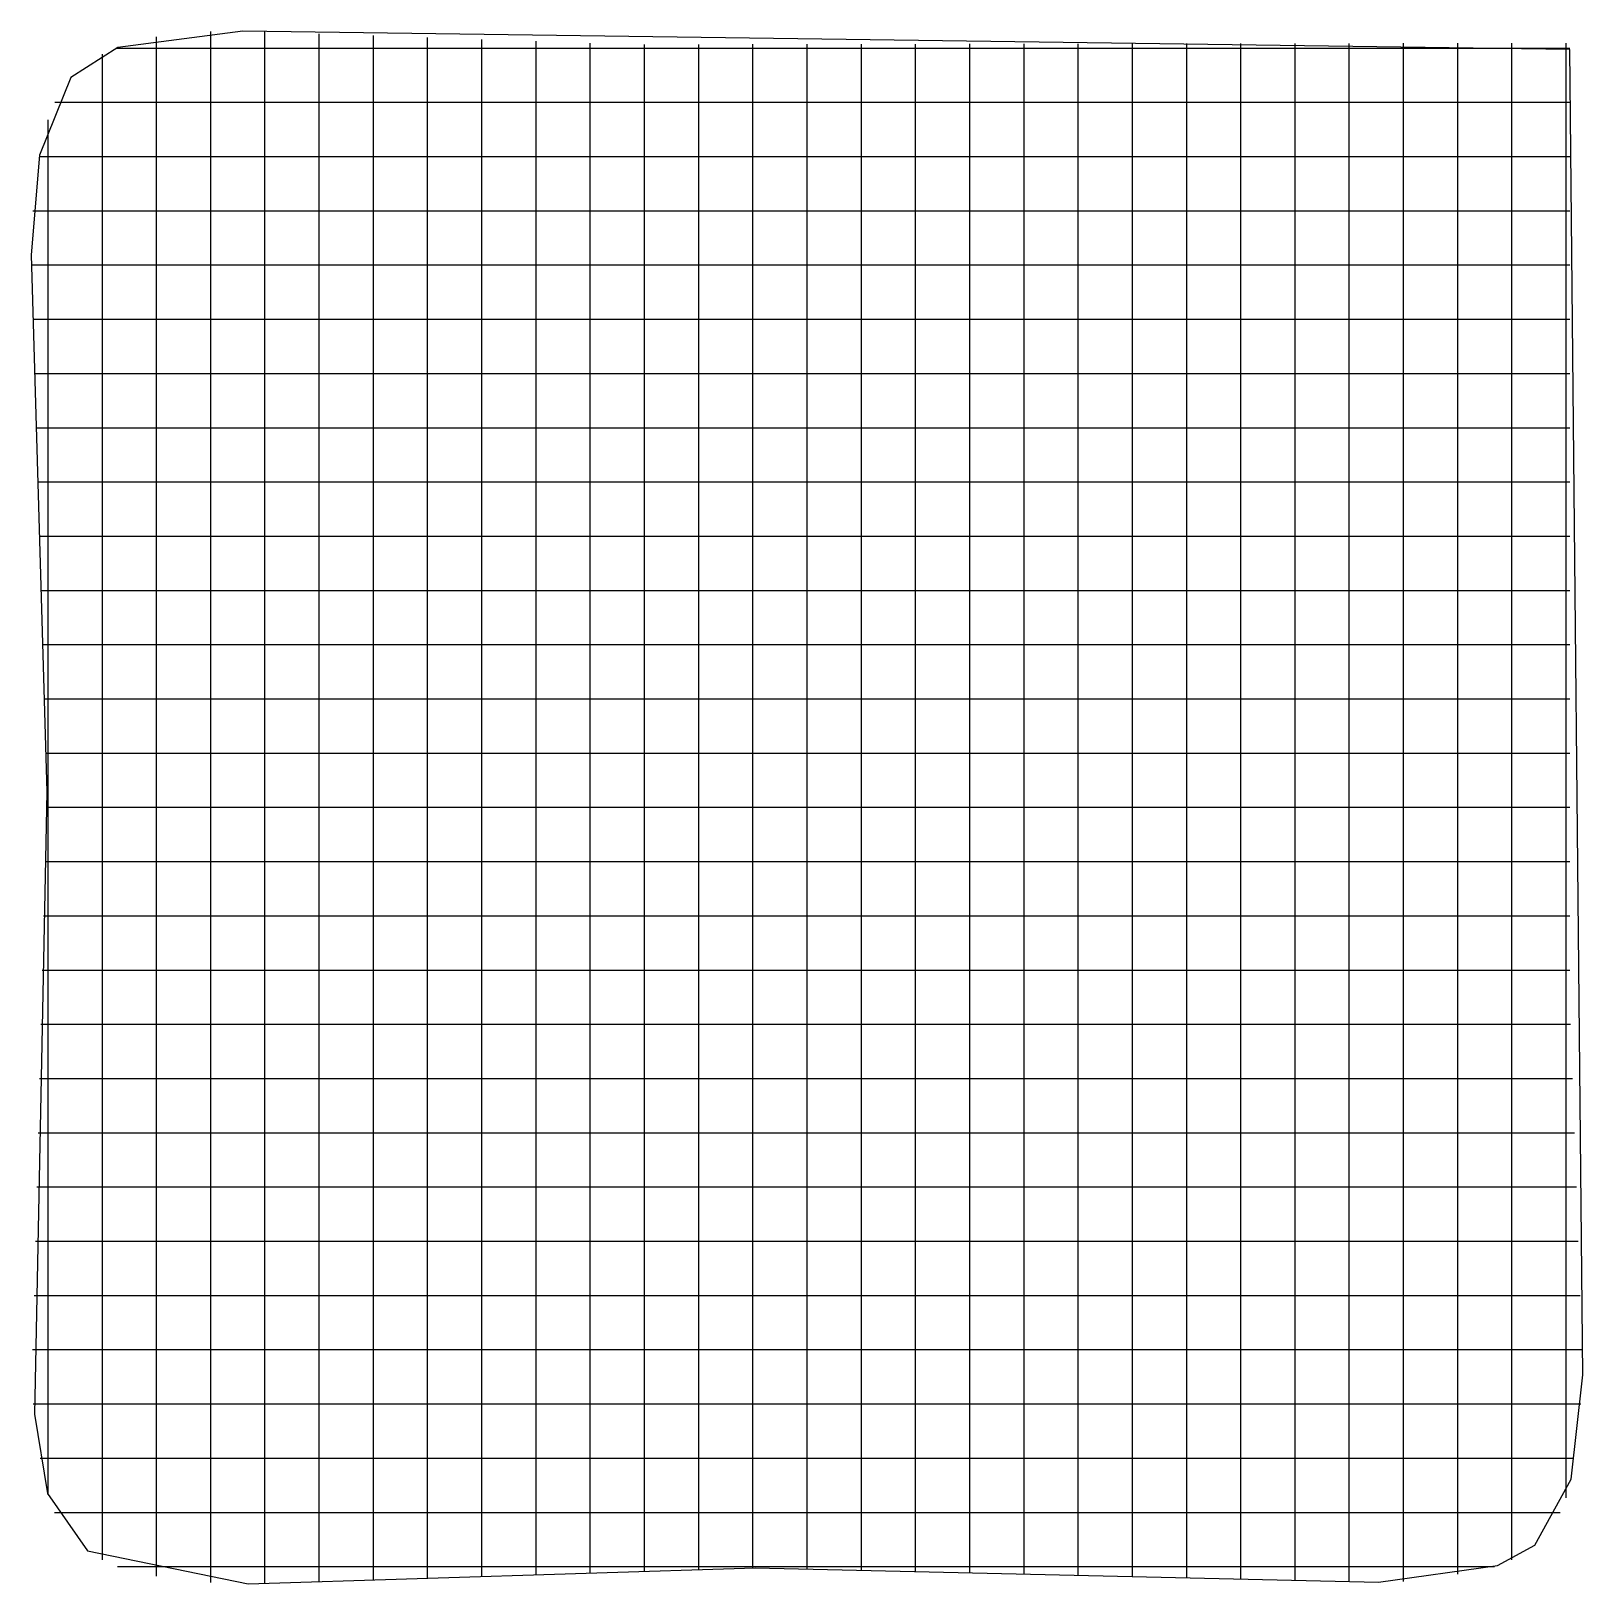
# Model space of a CAD drawing. Extents: x 0.4 to 14.7, y 0.4 to 14.7.
import ezdxf

# ---------------------------------------------------------------- set-up
doc = ezdxf.new("R2010")
doc.units = 0

msp = doc.modelspace()

# ---------------------------------------------------------------- linework, layer by layer
for p, q in [((2.387639, 14.748693), (1.235276, 14.59864)), ((2.387639, 14.748693), (1.235276, 14.59864)), ((14.62622, 14.5782), (2.387639, 14.748693)), ((14.62622, 14.5782), (2.387639, 14.748693)), ((1.592849, 14.518871), (1.592849, 14.695)), ((2.092849, 14.743), (2.092849, 14.743587)), ((2.092849, 14.566871), (2.092849, 14.743)), ((2.592849, 14.565871), (2.592849, 14.742)), ((3.092849, 14.547871), (3.092849, 14.724)), ((3.592849, 14.530871), (3.592849, 14.707)), ((4.092849, 14.689413), (4.092849, 14.69)), ((4.092849, 14.513284), (4.092849, 14.689413)), ((4.592849, 14.495871), (4.592849, 14.672)), ((5.092849, 14.478871), (5.092849, 14.655)), ((5.592849, 14.460871), (5.592849, 14.637)), ((6.092849, 14.448871), (6.092849, 14.625)), ((6.592849, 14.449871), (6.592849, 14.626)), ((7.092849, 14.450871), (7.092849, 14.627)), ((7.592849, 14.451871), (7.592849, 14.628)), ((8.092849, 14.451871), (8.092849, 14.628)), ((8.592849, 14.452871), (8.592849, 14.629)), ((9.092849, 14.453871), (9.092849, 14.63)), ((9.592849, 14.453871), (9.592849, 14.63)), ((10.092849, 14.454871), (10.092849, 14.631)), ((10.592849, 14.455871), (10.592849, 14.632)), ((11.092849, 14.456871), (11.092849, 14.633)), ((11.592849, 14.456871), (11.592849, 14.633)), ((12.092849, 14.457871), (12.092849, 14.634)), ((12.592849, 14.458871), (12.592849, 14.635)), ((13.092849, 14.635413), (13.092849, 14.636)), ((13.092849, 14.459871), (13.092849, 14.635413)), ((13.592849, 14.459871), (13.592849, 14.636)), ((14.092849, 14.460871), (14.092849, 14.637)), ((14.592849, 14.461871), (14.592849, 14.638)), ((1.235276, 14.59864), (0.802858, 14.319725)), ((1.235276, 14.59864), (0.802858, 14.319725)), ((1.092849, 14.536413), (1.092849, 14.537)), ((1.092849, 14.360284), (1.092849, 14.536413)), ((1.221, 14.592238), (1.397129, 14.592238)), ((1.221, 14.592238), (1.397129, 14.592238)), ((1.397129, 14.592238), (1.605645, 14.592238)), ((1.592849, 13.985813), (1.592849, 14.518871)), ((1.605645, 14.592238), (1.729516, 14.592238)), ((1.729516, 14.592238), (2.610161, 14.592238)), ((2.092849, 13.990045), (2.092849, 14.566871)), ((2.592849, 13.985742), (2.592849, 14.565871)), ((2.610161, 14.592238), (3.229516, 14.592238)), ((3.092849, 13.981781), (3.092849, 14.547871)), ((3.229516, 14.592238), (3.405645, 14.592238)), ((3.405645, 14.592238), (3.529516, 14.592238)), ((3.529516, 14.592238), (4.410161, 14.592238)), ((3.592849, 13.978406), (3.592849, 14.530871)), ((4.092849, 13.974032), (4.092849, 14.513284)), ((4.410161, 14.592238), (5.029516, 14.592238)), ((4.592849, 13.970658), (4.592849, 14.495871)), ((5.029516, 14.592238), (5.205645, 14.592238)), ((5.092849, 13.967284), (5.092849, 14.478871)), ((5.205645, 14.592238), (5.329516, 14.592238)), ((5.329516, 14.592238), (5.827374, 14.592238)), ((5.592849, 13.963323), (5.592849, 14.460871)), ((5.827374, 14.592238), (6.003503, 14.592238)), ((6.003503, 14.592238), (6.622858, 14.592238)), ((6.622858, 14.592238), (7.503503, 14.592238)), ((7.503503, 14.592238), (7.627374, 14.592238)), ((7.627374, 14.592238), (7.803503, 14.592238)), ((7.803503, 14.592238), (8.422858, 14.592238)), ((8.422858, 14.592238), (9.303503, 14.592238)), ((9.303503, 14.592238), (9.427374, 14.592238)), ((9.427374, 14.592238), (9.603503, 14.592238)), ((9.603503, 14.592238), (10.222858, 14.592238)), ((10.222858, 14.592238), (11.103503, 14.592238)), ((11.103503, 14.592238), (11.227374, 14.592238)), ((11.227374, 14.592238), (11.403503, 14.592238)), ((11.403503, 14.592238), (12.022858, 14.592238)), ((12.022858, 14.592238), (12.903503, 14.592238)), ((12.903503, 14.592238), (13.027374, 14.592238)), ((13.027374, 14.592238), (13.203503, 14.592238)), ((13.092849, 13.930942), (13.092849, 14.459871)), ((13.203503, 14.592238), (13.822858, 14.592238)), ((13.592849, 13.959019), (13.592849, 14.459871)), ((13.822858, 14.592238), (14.502129, 14.592238)), ((14.092849, 14.013697), (14.092849, 14.460871)), ((14.502129, 14.592238), (14.626, 14.592238)), ((14.592849, 14.250465), (14.592849, 14.461871)), ((14.747484, 2.360882), (14.62622, 14.5782)), ((14.747484, 2.360882), (14.62622, 14.5782)), ((0.802858, 14.319725), (0.513029, 13.603477)), ((0.802858, 14.319725), (0.513029, 13.603477)), ((1.092849, 13.9544), (1.092849, 14.360284)), ((6.092849, 13.962884), (6.092849, 14.448871)), ((6.592849, 13.969665), (6.592849, 14.449871)), ((7.092849, 13.976858), (7.092849, 14.450871)), ((7.592849, 13.975794), (7.592849, 14.451871)), ((8.092849, 13.970839), (8.092849, 14.451871)), ((8.592849, 13.966471), (8.592849, 14.452871)), ((9.092849, 13.962103), (9.092849, 14.453871)), ((9.592849, 13.957148), (9.592849, 14.453871)), ((10.092849, 13.952781), (10.092849, 14.454871)), ((10.592849, 13.948413), (10.592849, 14.455871)), ((11.092849, 13.944045), (11.092849, 14.456871)), ((11.592849, 13.93909), (11.592849, 14.456871)), ((12.092849, 13.934723), (12.092849, 14.457871)), ((12.592849, 13.930355), (12.592849, 14.458871)), ((14.592849, 14.127006), (14.592849, 14.250465)), ((0.654, 14.092238), (0.830129, 14.092238)), ((0.654, 14.092238), (0.830129, 14.092238)), ((0.830129, 14.092238), (1.272761, 14.092238)), ((1.272761, 14.092238), (2.153406, 14.092238)), ((2.153406, 14.092238), (2.277277, 14.092238)), ((2.277277, 14.092238), (2.453406, 14.092238)), ((2.453406, 14.092238), (3.072761, 14.092238)), ((3.072761, 14.092238), (3.953406, 14.092238)), ((3.953406, 14.092238), (4.077277, 14.092238)), ((4.077277, 14.092238), (4.253406, 14.092238)), ((4.253406, 14.092238), (4.872761, 14.092238)), ((4.872761, 14.092238), (5.753406, 14.092238)), ((5.753406, 14.092238), (5.877277, 14.092238)), ((5.877277, 14.092238), (6.053406, 14.092238)), ((6.053406, 14.092238), (6.672761, 14.092238)), ((6.672761, 14.092238), (7.553406, 14.092238)), ((7.553406, 14.092238), (7.677277, 14.092238)), ((7.677277, 14.092238), (7.853406, 14.092238)), ((7.853406, 14.092238), (8.472761, 14.092238)), ((8.472761, 14.092238), (9.353406, 14.092238)), ((9.353406, 14.092238), (9.477277, 14.092238)), ((9.477277, 14.092238), (9.653406, 14.092238)), ((9.653406, 14.092238), (10.272761, 14.092238)), ((10.272761, 14.092238), (11.153406, 14.092238)), ((11.153406, 14.092238), (11.277277, 14.092238)), ((11.277277, 14.092238), (11.453406, 14.092238)), ((11.453406, 14.092238), (12.072761, 14.092238)), ((12.072761, 14.092238), (12.953406, 14.092238)), ((12.953406, 14.092238), (13.077277, 14.092238)), ((13.077277, 14.092238), (13.253406, 14.092238)), ((13.253406, 14.092238), (13.872761, 14.092238)), ((13.872761, 14.092238), (14.502129, 14.092238)), ((14.502129, 14.092238), (14.626, 14.092238)), ((14.592849, 13.246361), (14.592849, 14.127006)), ((0.592849, 13.898042), (0.592849, 13.929)), ((0.592849, 13.721873), (0.592849, 13.898042)), ((1.092849, 13.073755), (1.092849, 13.9544)), ((1.592849, 13.105168), (1.592849, 13.985813)), ((2.092849, 13.1094), (2.092849, 13.990045)), ((2.592849, 13.10451), (2.592849, 13.985742)), ((3.092849, 13.101135), (3.092849, 13.981781)), ((3.592849, 13.097761), (3.592849, 13.978406)), ((4.092849, 13.093387), (4.092849, 13.974032)), ((4.592849, 13.090013), (4.592849, 13.970658)), ((5.092849, 13.086639), (5.092849, 13.967284)), ((5.592849, 13.082677), (5.592849, 13.963323)), ((6.092849, 13.082239), (6.092849, 13.962884)), ((6.592849, 13.089019), (6.592849, 13.969665)), ((7.092849, 13.096213), (7.092849, 13.976858)), ((7.592849, 13.094561), (7.592849, 13.975794)), ((8.092849, 13.090194), (8.092849, 13.970839)), ((8.592849, 13.085826), (8.592849, 13.966471)), ((9.092849, 13.081458), (9.092849, 13.962103)), ((9.592849, 13.076503), (9.592849, 13.957148)), ((10.092849, 13.072135), (10.092849, 13.952781)), ((10.592849, 13.067768), (10.592849, 13.948413)), ((11.092849, 13.062813), (11.092849, 13.944045)), ((11.592849, 13.058445), (11.592849, 13.93909)), ((12.092849, 13.054077), (12.092849, 13.934723)), ((12.592849, 13.04971), (12.592849, 13.930355)), ((13.092849, 13.04971), (13.092849, 13.930942)), ((13.592849, 13.078374), (13.592849, 13.959019)), ((14.092849, 13.133052), (14.092849, 14.013697)), ((0.513029, 13.603477), (0.435295, 12.684138)), ((0.513029, 13.603477), (0.435295, 12.684138)), ((0.592849, 13.102548), (0.592849, 13.721873)), ((0.511, 13.592238), (0.687129, 13.592238)), ((0.511, 13.592238), (0.687129, 13.592238)), ((0.687129, 13.592238), (1.188806, 13.592238)), ((1.188806, 13.592238), (2.069452, 13.592238)), ((2.069452, 13.592238), (2.193323, 13.592238)), ((2.193323, 13.592238), (2.369452, 13.592238)), ((2.369452, 13.592238), (2.988806, 13.592238)), ((2.988806, 13.592238), (3.869452, 13.592238)), ((3.869452, 13.592238), (3.993323, 13.592238)), ((3.993323, 13.592238), (4.169452, 13.592238)), ((4.169452, 13.592238), (4.788806, 13.592238)), ((4.788806, 13.592238), (5.669452, 13.592238)), ((5.669452, 13.592238), (5.793323, 13.592238)), ((5.793323, 13.592238), (5.969452, 13.592238)), ((5.969452, 13.592238), (6.588806, 13.592238)), ((6.588806, 13.592238), (7.469452, 13.592238)), ((7.469452, 13.592238), (7.593323, 13.592238)), ((7.593323, 13.592238), (7.769452, 13.592238)), ((7.769452, 13.592238), (8.388806, 13.592238)), ((8.388806, 13.592238), (9.269452, 13.592238)), ((9.269452, 13.592238), (9.393323, 13.592238)), ((9.393323, 13.592238), (9.569452, 13.592238)), ((9.569452, 13.592238), (10.188806, 13.592238)), ((10.188806, 13.592238), (11.069452, 13.592238)), ((11.069452, 13.592238), (11.193323, 13.592238)), ((11.193323, 13.592238), (11.369452, 13.592238)), ((11.369452, 13.592238), (11.988806, 13.592238)), ((11.988806, 13.592238), (12.869452, 13.592238)), ((12.869452, 13.592238), (12.993323, 13.592238)), ((12.993323, 13.592238), (13.169452, 13.592238)), ((13.169452, 13.592238), (13.788806, 13.592238)), ((13.788806, 13.592238), (14.502129, 13.592238)), ((14.502129, 13.592238), (14.626, 13.592238)), ((14.592849, 12.626594), (14.592849, 13.246361)), ((0.451, 13.092238), (0.627129, 13.092238)), ((0.451, 13.092238), (0.627129, 13.092238)), ((0.592849, 12.221903), (0.592849, 13.102548)), ((0.627129, 13.092238), (1.153581, 13.092238)), ((1.092849, 12.949884), (1.092849, 13.073755)), ((1.153581, 13.092238), (2.034226, 13.092238)), ((1.592849, 12.981297), (1.592849, 13.105168)), ((2.034226, 13.092238), (2.158097, 13.092238)), ((2.092849, 12.985942), (2.092849, 13.1094)), ((2.158097, 13.092238), (2.334226, 13.092238)), ((2.334226, 13.092238), (2.953581, 13.092238)), ((2.592849, 12.980639), (2.592849, 13.10451)), ((2.953581, 13.092238), (3.834226, 13.092238)), ((3.092849, 12.977265), (3.092849, 13.101135)), ((3.592849, 12.97389), (3.592849, 13.097761)), ((3.834226, 13.092238), (3.958097, 13.092238)), ((3.958097, 13.092238), (4.134226, 13.092238)), ((4.092849, 12.969929), (4.092849, 13.093387)), ((4.134226, 13.092238), (4.753581, 13.092238)), ((4.592849, 12.966142), (4.592849, 13.090013)), ((4.753581, 13.092238), (5.634226, 13.092238)), ((5.092849, 12.962768), (5.092849, 13.086639)), ((5.592849, 12.958806), (5.592849, 13.082677)), ((5.634226, 13.092238), (5.758097, 13.092238)), ((5.758097, 13.092238), (5.934226, 13.092238)), ((5.934226, 13.092238), (6.553581, 13.092238)), ((6.092849, 12.958368), (6.092849, 13.082239)), ((6.553581, 13.092238), (7.434226, 13.092238)), ((6.592849, 12.965561), (6.592849, 13.089019)), ((7.092849, 12.972342), (7.092849, 13.096213)), ((7.434226, 13.092238), (7.558097, 13.092238)), ((7.558097, 13.092238), (7.734226, 13.092238)), ((7.592849, 12.97069), (7.592849, 13.094561)), ((7.734226, 13.092238), (8.353581, 13.092238)), ((8.092849, 12.966323), (8.092849, 13.090194)), ((8.353581, 13.092238), (9.234226, 13.092238)), ((8.592849, 12.961955), (8.592849, 13.085826)), ((9.092849, 12.957587), (9.092849, 13.081458)), ((9.234226, 13.092238), (9.358097, 13.092238)), ((9.358097, 13.092238), (9.534226, 13.092238)), ((9.534226, 13.092238), (10.153581, 13.092238)), ((9.592849, 12.952632), (9.592849, 13.076503)), ((10.092849, 12.948265), (10.092849, 13.072135)), ((10.153581, 13.092238), (11.034226, 13.092238)), ((10.592849, 12.943897), (10.592849, 13.067768)), ((11.034226, 13.092238), (11.158097, 13.092238)), ((11.092849, 12.938942), (11.092849, 13.062813)), ((11.158097, 13.092238), (11.334226, 13.092238)), ((11.334226, 13.092238), (11.953581, 13.092238)), ((11.592849, 12.934574), (11.592849, 13.058445)), ((11.953581, 13.092238), (12.834226, 13.092238)), ((12.092849, 12.930206), (12.092849, 13.054077)), ((12.592849, 12.925839), (12.592849, 13.04971)), ((12.834226, 13.092238), (12.958097, 13.092238)), ((12.958097, 13.092238), (13.134226, 13.092238)), ((13.092849, 12.925839), (13.092849, 13.04971)), ((13.134226, 13.092238), (13.753581, 13.092238)), ((13.592849, 12.954503), (13.592849, 13.078374)), ((13.753581, 13.092238), (14.502129, 13.092238)), ((14.092849, 13.009181), (14.092849, 13.133052)), ((14.502129, 13.092238), (14.626, 13.092238)), ((1.092849, 12.773755), (1.092849, 12.949884)), ((1.592849, 12.805168), (1.592849, 12.981297)), ((2.092849, 12.809813), (2.092849, 12.985942)), ((2.592849, 12.805097), (2.592849, 12.980639)), ((3.092849, 12.801135), (3.092849, 12.977265)), ((3.592849, 12.797761), (3.592849, 12.97389)), ((4.092849, 12.7938), (4.092849, 12.969929)), ((4.592849, 12.790013), (4.592849, 12.966142)), ((5.092849, 12.786639), (5.092849, 12.962768)), ((5.592849, 12.782677), (5.592849, 12.958806)), ((6.092849, 12.782239), (6.092849, 12.958368)), ((6.592849, 12.789432), (6.592849, 12.965561)), ((7.092849, 12.796213), (7.092849, 12.972342)), ((7.592849, 12.795148), (7.592849, 12.97069)), ((8.092849, 12.790194), (8.092849, 12.966323)), ((8.592849, 12.785826), (8.592849, 12.961955)), ((9.092849, 12.781458), (9.092849, 12.957587)), ((9.592849, 12.776503), (9.592849, 12.952632)), ((10.092849, 12.772135), (10.092849, 12.948265)), ((10.592849, 12.767768), (10.592849, 12.943897)), ((11.092849, 12.7634), (11.092849, 12.938942)), ((11.592849, 12.758445), (11.592849, 12.934574)), ((12.092849, 12.754077), (12.092849, 12.930206)), ((12.592849, 12.74971), (12.592849, 12.925839)), ((13.092849, 12.750297), (13.092849, 12.925839)), ((13.592849, 12.778374), (13.592849, 12.954503)), ((14.092849, 12.833052), (14.092849, 13.009181)), ((1.092849, 12.1544), (1.092849, 12.773755)), ((1.592849, 12.185813), (1.592849, 12.805168)), ((2.092849, 12.190045), (2.092849, 12.809813)), ((2.592849, 12.185742), (2.592849, 12.805097)), ((3.092849, 12.181781), (3.092849, 12.801135)), ((3.592849, 12.178406), (3.592849, 12.797761)), ((4.092849, 12.174032), (4.092849, 12.7938)), ((4.592849, 12.170658), (4.592849, 12.790013)), ((5.092849, 12.167284), (5.092849, 12.786639)), ((5.592849, 12.163323), (5.592849, 12.782677)), ((6.092849, 12.162884), (6.092849, 12.782239)), ((6.592849, 12.169665), (6.592849, 12.789432)), ((7.092849, 12.176858), (7.092849, 12.796213)), ((7.592849, 12.175794), (7.592849, 12.795148)), ((8.092849, 12.170839), (8.092849, 12.790194)), ((8.592849, 12.166471), (8.592849, 12.785826)), ((9.092849, 12.162103), (9.092849, 12.781458)), ((9.592849, 12.157148), (9.592849, 12.776503)), ((10.092849, 12.152781), (10.092849, 12.772135)), ((10.592849, 12.148413), (10.592849, 12.767768)), ((11.092849, 12.144045), (11.092849, 12.7634)), ((11.592849, 12.13909), (11.592849, 12.758445)), ((12.092849, 12.134723), (12.092849, 12.754077)), ((12.592849, 12.130355), (12.592849, 12.74971)), ((13.092849, 12.130942), (13.092849, 12.750297)), ((13.592849, 12.159019), (13.592849, 12.778374)), ((14.092849, 12.213697), (14.092849, 12.833052)), ((0.435295, 12.684138), (0.580183, 7.736285)), ((0.435295, 12.684138), (0.580183, 7.736285)), ((14.592849, 12.450465), (14.592849, 12.626594)), ((0.438, 12.592238), (0.614129, 12.592238)), ((0.438, 12.592238), (0.614129, 12.592238)), ((0.614129, 12.592238), (1.145948, 12.592238)), ((1.145948, 12.592238), (2.026594, 12.592238)), ((2.026594, 12.592238), (2.150465, 12.592238)), ((2.150465, 12.592238), (2.326594, 12.592238)), ((2.326594, 12.592238), (2.945948, 12.592238)), ((2.945948, 12.592238), (3.826594, 12.592238)), ((3.826594, 12.592238), (3.950465, 12.592238)), ((3.950465, 12.592238), (4.126594, 12.592238)), ((4.126594, 12.592238), (4.745948, 12.592238)), ((4.745948, 12.592238), (5.626594, 12.592238)), ((5.626594, 12.592238), (5.750465, 12.592238)), ((5.750465, 12.592238), (5.926594, 12.592238)), ((5.926594, 12.592238), (6.545948, 12.592238)), ((6.545948, 12.592238), (7.426594, 12.592238)), ((7.426594, 12.592238), (7.550465, 12.592238)), ((7.550465, 12.592238), (7.726594, 12.592238)), ((7.726594, 12.592238), (8.345948, 12.592238)), ((8.345948, 12.592238), (9.226594, 12.592238)), ((9.226594, 12.592238), (9.350465, 12.592238)), ((9.350465, 12.592238), (9.526594, 12.592238)), ((9.526594, 12.592238), (10.145948, 12.592238)), ((10.145948, 12.592238), (11.026594, 12.592238)), ((11.026594, 12.592238), (11.150465, 12.592238)), ((11.150465, 12.592238), (11.326594, 12.592238)), ((11.326594, 12.592238), (11.945948, 12.592238)), ((11.945948, 12.592238), (12.826594, 12.592238)), ((12.826594, 12.592238), (12.950465, 12.592238)), ((12.950465, 12.592238), (13.126594, 12.592238)), ((13.126594, 12.592238), (13.745948, 12.592238)), ((13.745948, 12.592238), (14.502129, 12.592238)), ((14.502129, 12.592238), (14.626, 12.592238)), ((14.592849, 12.327006), (14.592849, 12.450465)), ((14.592849, 11.446361), (14.592849, 12.327006)), ((0.592849, 12.098032), (0.592849, 12.221903)), ((1.592849, 11.305168), (1.592849, 12.185813)), ((2.092849, 11.3094), (2.092849, 12.190045)), ((2.592849, 11.30451), (2.592849, 12.185742)), ((3.092849, 11.301135), (3.092849, 12.181781)), ((3.592849, 11.297761), (3.592849, 12.178406)), ((4.092849, 11.293387), (4.092849, 12.174032)), ((4.592849, 11.290013), (4.592849, 12.170658)), ((6.592849, 11.289019), (6.592849, 12.169665)), ((7.092849, 11.296213), (7.092849, 12.176858)), ((7.592849, 11.294561), (7.592849, 12.175794)), ((8.092849, 11.290194), (8.092849, 12.170839)), ((14.092849, 11.333052), (14.092849, 12.213697)), ((0.453, 12.092238), (0.629129, 12.092238)), ((0.453, 12.092238), (0.629129, 12.092238)), ((0.592849, 11.921903), (0.592849, 12.098032)), ((0.629129, 12.092238), (1.154755, 12.092238)), ((1.092849, 11.273755), (1.092849, 12.1544)), ((1.154755, 12.092238), (2.0354, 12.092238)), ((2.0354, 12.092238), (2.159271, 12.092238)), ((2.159271, 12.092238), (2.3354, 12.092238)), ((2.3354, 12.092238), (2.954755, 12.092238)), ((2.954755, 12.092238), (3.8354, 12.092238)), ((3.8354, 12.092238), (3.959271, 12.092238)), ((3.959271, 12.092238), (4.1354, 12.092238)), ((4.1354, 12.092238), (4.754755, 12.092238)), ((4.754755, 12.092238), (5.6354, 12.092238)), ((5.092849, 11.286639), (5.092849, 12.167284)), ((5.592849, 11.282677), (5.592849, 12.163323)), ((5.6354, 12.092238), (5.759271, 12.092238)), ((5.759271, 12.092238), (5.9354, 12.092238)), ((5.9354, 12.092238), (6.554755, 12.092238)), ((6.092849, 11.282239), (6.092849, 12.162884)), ((6.554755, 12.092238), (7.4354, 12.092238)), ((7.4354, 12.092238), (7.559271, 12.092238)), ((7.559271, 12.092238), (7.7354, 12.092238)), ((7.7354, 12.092238), (8.354755, 12.092238)), ((8.354755, 12.092238), (9.2354, 12.092238)), ((8.592849, 11.285826), (8.592849, 12.166471)), ((9.092849, 11.281458), (9.092849, 12.162103)), ((9.2354, 12.092238), (9.359271, 12.092238)), ((9.359271, 12.092238), (9.5354, 12.092238)), ((9.5354, 12.092238), (10.154755, 12.092238)), ((9.592849, 11.276503), (9.592849, 12.157148)), ((10.092849, 11.272135), (10.092849, 12.152781)), ((10.154755, 12.092238), (11.0354, 12.092238)), ((10.592849, 11.267768), (10.592849, 12.148413)), ((11.0354, 12.092238), (11.159271, 12.092238)), ((11.092849, 11.262813), (11.092849, 12.144045)), ((11.159271, 12.092238), (11.3354, 12.092238)), ((11.3354, 12.092238), (11.954755, 12.092238)), ((11.592849, 11.258445), (11.592849, 12.13909)), ((11.954755, 12.092238), (12.8354, 12.092238)), ((12.092849, 11.254077), (12.092849, 12.134723)), ((12.592849, 11.24971), (12.592849, 12.130355)), ((12.8354, 12.092238), (12.959271, 12.092238)), ((12.959271, 12.092238), (13.1354, 12.092238)), ((13.092849, 11.24971), (13.092849, 12.130942)), ((13.1354, 12.092238), (13.754755, 12.092238)), ((13.592849, 11.278374), (13.592849, 12.159019)), ((13.754755, 12.092238), (14.502129, 12.092238)), ((14.502129, 12.092238), (14.626, 12.092238)), ((0.592849, 11.302548), (0.592849, 11.921903)), ((0.468, 11.592238), (0.644129, 11.592238)), ((0.468, 11.592238), (0.644129, 11.592238)), ((0.644129, 11.592238), (1.163561, 11.592238)), ((1.163561, 11.592238), (2.044206, 11.592238)), ((2.044206, 11.592238), (2.168077, 11.592238)), ((2.168077, 11.592238), (2.344206, 11.592238)), ((2.344206, 11.592238), (2.963561, 11.592238)), ((2.963561, 11.592238), (3.844206, 11.592238)), ((3.844206, 11.592238), (3.968077, 11.592238)), ((3.968077, 11.592238), (4.144206, 11.592238)), ((4.144206, 11.592238), (4.763561, 11.592238)), ((4.763561, 11.592238), (5.644206, 11.592238)), ((5.644206, 11.592238), (5.768077, 11.592238)), ((5.768077, 11.592238), (5.944206, 11.592238)), ((5.944206, 11.592238), (6.563561, 11.592238)), ((6.563561, 11.592238), (7.444206, 11.592238)), ((7.444206, 11.592238), (7.568077, 11.592238)), ((7.568077, 11.592238), (7.744206, 11.592238)), ((7.744206, 11.592238), (8.363561, 11.592238)), ((8.363561, 11.592238), (9.244206, 11.592238)), ((9.244206, 11.592238), (9.368077, 11.592238)), ((9.368077, 11.592238), (9.544206, 11.592238)), ((9.544206, 11.592238), (10.163561, 11.592238)), ((10.163561, 11.592238), (11.044206, 11.592238)), ((11.044206, 11.592238), (11.168077, 11.592238)), ((11.168077, 11.592238), (11.344206, 11.592238)), ((11.344206, 11.592238), (11.963561, 11.592238)), ((11.963561, 11.592238), (12.844206, 11.592238)), ((12.844206, 11.592238), (12.968077, 11.592238)), ((12.968077, 11.592238), (13.144206, 11.592238)), ((13.144206, 11.592238), (13.763561, 11.592238)), ((13.763561, 11.592238), (14.502129, 11.592238)), ((14.502129, 11.592238), (14.626, 11.592238)), ((14.092849, 11.209181), (14.092849, 11.333052)), ((14.592849, 10.826594), (14.592849, 11.446361)), ((0.592849, 10.421903), (0.592849, 11.302548)), ((1.092849, 11.149884), (1.092849, 11.273755)), ((1.592849, 11.181297), (1.592849, 11.305168)), ((1.592849, 11.005168), (1.592849, 11.181297)), ((2.092849, 11.185942), (2.092849, 11.3094)), ((2.092849, 11.009813), (2.092849, 11.185942)), ((2.592849, 11.180639), (2.592849, 11.30451)), ((2.592849, 11.005097), (2.592849, 11.180639)), ((3.092849, 11.177265), (3.092849, 11.301135)), ((3.092849, 11.001135), (3.092849, 11.177265)), ((3.592849, 11.17389), (3.592849, 11.297761)), ((3.592849, 10.997761), (3.592849, 11.17389)), ((4.092849, 11.169929), (4.092849, 11.293387)), ((4.092849, 10.9938), (4.092849, 11.169929)), ((4.592849, 11.166142), (4.592849, 11.290013)), ((5.092849, 11.162768), (5.092849, 11.286639)), ((5.592849, 11.158806), (5.592849, 11.282677)), ((6.092849, 11.158368), (6.092849, 11.282239)), ((6.592849, 11.165561), (6.592849, 11.289019)), ((7.092849, 11.172342), (7.092849, 11.296213)), ((7.092849, 10.996213), (7.092849, 11.172342)), ((7.592849, 11.17069), (7.592849, 11.294561)), ((7.592849, 10.995148), (7.592849, 11.17069)), ((8.092849, 11.166323), (8.092849, 11.290194)), ((8.592849, 11.161955), (8.592849, 11.285826)), ((9.092849, 11.157587), (9.092849, 11.281458)), ((9.592849, 11.152632), (9.592849, 11.276503)), ((10.092849, 11.148265), (10.092849, 11.272135)), ((10.592849, 11.143897), (10.592849, 11.267768)), ((11.092849, 11.138942), (11.092849, 11.262813)), ((11.592849, 11.134574), (11.592849, 11.258445)), ((12.092849, 11.130206), (12.092849, 11.254077)), ((12.592849, 11.125839), (12.592849, 11.24971)), ((13.092849, 11.125839), (13.092849, 11.24971)), ((13.592849, 11.154503), (13.592849, 11.278374)), ((14.092849, 11.033052), (14.092849, 11.209181)), ((0.484, 11.092238), (0.660129, 11.092238)), ((0.484, 11.092238), (0.660129, 11.092238)), ((0.660129, 11.092238), (1.172955, 11.092238)), ((1.092849, 10.973755), (1.092849, 11.149884)), ((1.172955, 11.092238), (2.0536, 11.092238)), ((2.0536, 11.092238), (2.177471, 11.092238)), ((2.177471, 11.092238), (2.3536, 11.092238)), ((2.3536, 11.092238), (2.972955, 11.092238)), ((2.972955, 11.092238), (3.8536, 11.092238)), ((3.8536, 11.092238), (3.977471, 11.092238)), ((3.977471, 11.092238), (4.1536, 11.092238)), ((4.1536, 11.092238), (4.772955, 11.092238)), ((4.592849, 10.990013), (4.592849, 11.166142)), ((4.772955, 11.092238), (5.6536, 11.092238)), ((5.092849, 10.986639), (5.092849, 11.162768)), ((5.592849, 10.982677), (5.592849, 11.158806)), ((5.6536, 11.092238), (5.777471, 11.092238)), ((5.777471, 11.092238), (5.9536, 11.092238)), ((5.9536, 11.092238), (6.572955, 11.092238)), ((6.092849, 10.982239), (6.092849, 11.158368)), ((6.572955, 11.092238), (7.4536, 11.092238)), ((6.592849, 10.989432), (6.592849, 11.165561)), ((7.4536, 11.092238), (7.577471, 11.092238)), ((7.577471, 11.092238), (7.7536, 11.092238)), ((7.7536, 11.092238), (8.372955, 11.092238)), ((8.092849, 10.990194), (8.092849, 11.166323)), ((8.372955, 11.092238), (9.2536, 11.092238)), ((8.592849, 10.985826), (8.592849, 11.161955)), ((9.092849, 10.981458), (9.092849, 11.157587)), ((9.2536, 11.092238), (9.377471, 11.092238)), ((9.377471, 11.092238), (9.5536, 11.092238)), ((9.5536, 11.092238), (10.172955, 11.092238)), ((9.592849, 10.976503), (9.592849, 11.152632)), ((10.092849, 10.972135), (10.092849, 11.148265)), ((10.172955, 11.092238), (11.0536, 11.092238)), ((10.592849, 10.967768), (10.592849, 11.143897)), ((11.0536, 11.092238), (11.177471, 11.092238)), ((11.092849, 10.9634), (11.092849, 11.138942)), ((11.177471, 11.092238), (11.3536, 11.092238)), ((11.3536, 11.092238), (11.972955, 11.092238)), ((11.592849, 10.958445), (11.592849, 11.134574)), ((11.972955, 11.092238), (12.8536, 11.092238)), ((12.092849, 10.954077), (12.092849, 11.130206)), ((12.592849, 10.94971), (12.592849, 11.125839)), ((12.8536, 11.092238), (12.977471, 11.092238)), ((12.977471, 11.092238), (13.1536, 11.092238)), ((13.092849, 10.950297), (13.092849, 11.125839)), ((13.1536, 11.092238), (13.772955, 11.092238)), ((13.592849, 10.978374), (13.592849, 11.154503)), ((13.772955, 11.092238), (14.502129, 11.092238)), ((14.092849, 10.413697), (14.092849, 11.033052)), ((14.502129, 11.092238), (14.626, 11.092238)), ((1.092849, 10.3544), (1.092849, 10.973755)), ((1.592849, 10.385813), (1.592849, 11.005168)), ((2.092849, 10.390045), (2.092849, 11.009813)), ((2.592849, 10.385742), (2.592849, 11.005097)), ((3.092849, 10.381781), (3.092849, 11.001135)), ((3.592849, 10.378406), (3.592849, 10.997761)), ((4.092849, 10.374032), (4.092849, 10.9938)), ((4.592849, 10.370658), (4.592849, 10.990013)), ((5.092849, 10.367284), (5.092849, 10.986639)), ((5.592849, 10.363323), (5.592849, 10.982677)), ((6.092849, 10.362884), (6.092849, 10.982239)), ((6.592849, 10.369665), (6.592849, 10.989432)), ((7.092849, 10.376858), (7.092849, 10.996213)), ((7.592849, 10.375794), (7.592849, 10.995148)), ((8.092849, 10.370839), (8.092849, 10.990194)), ((8.592849, 10.366471), (8.592849, 10.985826)), ((9.092849, 10.362103), (9.092849, 10.981458)), ((9.592849, 10.357148), (9.592849, 10.976503)), ((10.092849, 10.352781), (10.092849, 10.972135)), ((10.592849, 10.348413), (10.592849, 10.967768)), ((11.092849, 10.344045), (11.092849, 10.9634)), ((11.592849, 10.33909), (11.592849, 10.958445)), ((12.092849, 10.334723), (12.092849, 10.954077)), ((12.592849, 10.330355), (12.592849, 10.94971)), ((13.092849, 10.330942), (13.092849, 10.950297)), ((13.592849, 10.359019), (13.592849, 10.978374)), ((14.592849, 10.650465), (14.592849, 10.826594)), ((14.592849, 10.527006), (14.592849, 10.650465)), ((0.499, 10.592238), (0.675129, 10.592238)), ((0.499, 10.592238), (0.675129, 10.592238)), ((0.675129, 10.592238), (1.181761, 10.592238)), ((1.181761, 10.592238), (2.062406, 10.592238)), ((2.062406, 10.592238), (2.186277, 10.592238)), ((2.186277, 10.592238), (2.362406, 10.592238)), ((2.362406, 10.592238), (2.981761, 10.592238)), ((2.981761, 10.592238), (3.862406, 10.592238)), ((3.862406, 10.592238), (3.986277, 10.592238)), ((3.986277, 10.592238), (4.162406, 10.592238)), ((4.162406, 10.592238), (4.781761, 10.592238)), ((4.781761, 10.592238), (5.662406, 10.592238)), ((5.662406, 10.592238), (5.786277, 10.592238)), ((5.786277, 10.592238), (5.962406, 10.592238)), ((5.962406, 10.592238), (6.581761, 10.592238)), ((6.581761, 10.592238), (7.462406, 10.592238)), ((7.462406, 10.592238), (7.586277, 10.592238)), ((7.586277, 10.592238), (7.762406, 10.592238)), ((7.762406, 10.592238), (8.381761, 10.592238)), ((8.381761, 10.592238), (9.262406, 10.592238)), ((9.262406, 10.592238), (9.386277, 10.592238)), ((9.386277, 10.592238), (9.562406, 10.592238)), ((9.562406, 10.592238), (10.181761, 10.592238)), ((10.181761, 10.592238), (11.062406, 10.592238)), ((11.062406, 10.592238), (11.186277, 10.592238)), ((11.186277, 10.592238), (11.362406, 10.592238)), ((11.362406, 10.592238), (11.981761, 10.592238)), ((11.981761, 10.592238), (12.862406, 10.592238)), ((12.862406, 10.592238), (12.986277, 10.592238)), ((12.986277, 10.592238), (13.162406, 10.592238)), ((13.162406, 10.592238), (13.781761, 10.592238)), ((13.781761, 10.592238), (14.502129, 10.592238)), ((14.502129, 10.592238), (14.626, 10.592238)), ((14.592849, 9.646361), (14.592849, 10.527006)), ((0.592849, 10.298032), (0.592849, 10.421903)), ((1.092849, 9.473755), (1.092849, 10.3544)), ((1.592849, 9.505168), (1.592849, 10.385813)), ((2.092849, 9.5094), (2.092849, 10.390045)), ((2.592849, 9.50451), (2.592849, 10.385742)), ((3.092849, 9.501135), (3.092849, 10.381781)), ((3.592849, 9.497761), (3.592849, 10.378406)), ((4.092849, 9.493387), (4.092849, 10.374032)), ((4.592849, 9.490013), (4.592849, 10.370658)), ((5.092849, 9.486639), (5.092849, 10.367284)), ((5.592849, 9.482677), (5.592849, 10.363323)), ((6.092849, 9.482239), (6.092849, 10.362884)), ((6.592849, 9.489019), (6.592849, 10.369665)), ((7.092849, 9.496213), (7.092849, 10.376858)), ((7.592849, 9.494561), (7.592849, 10.375794)), ((8.092849, 9.490194), (8.092849, 10.370839)), ((8.592849, 9.485826), (8.592849, 10.366471)), ((9.092849, 9.481458), (9.092849, 10.362103)), ((9.592849, 9.476503), (9.592849, 10.357148)), ((10.092849, 9.472135), (10.092849, 10.352781)), ((10.592849, 9.467768), (10.592849, 10.348413)), ((11.092849, 9.462813), (11.092849, 10.344045)), ((11.592849, 9.458445), (11.592849, 10.33909)), ((12.092849, 9.454077), (12.092849, 10.334723)), ((12.592849, 9.44971), (12.592849, 10.330355)), ((13.092849, 9.44971), (13.092849, 10.330942)), ((13.592849, 9.478374), (13.592849, 10.359019)), ((14.092849, 9.533052), (14.092849, 10.413697)), ((0.592849, 10.121903), (0.592849, 10.298032)), ((0.514, 10.092238), (0.690129, 10.092238)), ((0.514, 10.092238), (0.690129, 10.092238)), ((0.592849, 9.502548), (0.592849, 10.121903)), ((0.690129, 10.092238), (1.190568, 10.092238)), ((1.190568, 10.092238), (2.071213, 10.092238)), ((2.071213, 10.092238), (2.195084, 10.092238)), ((2.195084, 10.092238), (2.371213, 10.092238)), ((2.371213, 10.092238), (2.990568, 10.092238)), ((2.990568, 10.092238), (3.871213, 10.092238)), ((3.871213, 10.092238), (3.995084, 10.092238)), ((3.995084, 10.092238), (4.171213, 10.092238)), ((4.171213, 10.092238), (4.790568, 10.092238)), ((4.790568, 10.092238), (5.671213, 10.092238)), ((5.671213, 10.092238), (5.795084, 10.092238)), ((5.795084, 10.092238), (5.971213, 10.092238)), ((5.971213, 10.092238), (6.590568, 10.092238)), ((6.590568, 10.092238), (7.471213, 10.092238)), ((7.471213, 10.092238), (7.595084, 10.092238)), ((7.595084, 10.092238), (7.771213, 10.092238)), ((7.771213, 10.092238), (8.390568, 10.092238)), ((8.390568, 10.092238), (9.271213, 10.092238)), ((9.271213, 10.092238), (9.395084, 10.092238)), ((9.395084, 10.092238), (9.571213, 10.092238)), ((9.571213, 10.092238), (10.190568, 10.092238)), ((10.190568, 10.092238), (11.071213, 10.092238)), ((11.071213, 10.092238), (11.195084, 10.092238)), ((11.195084, 10.092238), (11.371213, 10.092238)), ((11.371213, 10.092238), (11.990568, 10.092238)), ((11.990568, 10.092238), (12.871213, 10.092238)), ((12.871213, 10.092238), (12.995084, 10.092238)), ((12.995084, 10.092238), (13.171213, 10.092238)), ((13.171213, 10.092238), (13.790568, 10.092238)), ((13.790568, 10.092238), (14.502129, 10.092238)), ((14.502129, 10.092238), (14.626, 10.092238)), ((0.529, 9.592238), (0.705129, 9.592238)), ((0.529, 9.592238), (0.705129, 9.592238)), ((0.705129, 9.592238), (1.199374, 9.592238)), ((1.199374, 9.592238), (2.080606, 9.592238)), ((2.080606, 9.592238), (2.204477, 9.592238)), ((2.204477, 9.592238), (2.380019, 9.592238)), ((2.380019, 9.592238), (2.999374, 9.592238)), ((2.999374, 9.592238), (3.880606, 9.592238)), ((3.880606, 9.592238), (4.004477, 9.592238)), ((4.004477, 9.592238), (4.180019, 9.592238)), ((4.180019, 9.592238), (4.799374, 9.592238)), ((4.799374, 9.592238), (5.680606, 9.592238)), ((5.680606, 9.592238), (5.804477, 9.592238)), ((5.804477, 9.592238), (5.980019, 9.592238)), ((5.980019, 9.592238), (6.599374, 9.592238)), ((6.599374, 9.592238), (7.480606, 9.592238)), ((7.480606, 9.592238), (7.604477, 9.592238)), ((7.604477, 9.592238), (7.780019, 9.592238)), ((7.780019, 9.592238), (8.399374, 9.592238)), ((8.399374, 9.592238), (9.280606, 9.592238)), ((9.280606, 9.592238), (9.404477, 9.592238)), ((9.404477, 9.592238), (9.580019, 9.592238)), ((9.580019, 9.592238), (10.199374, 9.592238)), ((10.199374, 9.592238), (11.080606, 9.592238)), ((11.080606, 9.592238), (11.204477, 9.592238)), ((11.204477, 9.592238), (11.380019, 9.592238)), ((11.380019, 9.592238), (11.999374, 9.592238)), ((11.999374, 9.592238), (12.880606, 9.592238)), ((12.880606, 9.592238), (13.004477, 9.592238)), ((13.004477, 9.592238), (13.180019, 9.592238)), ((13.180019, 9.592238), (13.799374, 9.592238)), ((13.799374, 9.592238), (14.502129, 9.592238)), ((14.502129, 9.592238), (14.626, 9.592238)), ((14.592849, 9.026594), (14.592849, 9.646361)), ((0.592849, 8.621903), (0.592849, 9.502548)), ((1.092849, 9.349884), (1.092849, 9.473755)), ((1.592849, 9.381297), (1.592849, 9.505168)), ((2.092849, 9.385942), (2.092849, 9.5094)), ((2.592849, 9.380639), (2.592849, 9.50451)), ((3.092849, 9.377265), (3.092849, 9.501135)), ((3.592849, 9.37389), (3.592849, 9.497761)), ((4.092849, 9.369929), (4.092849, 9.493387)), ((4.592849, 9.366142), (4.592849, 9.490013)), ((5.092849, 9.362768), (5.092849, 9.486639)), ((5.592849, 9.358806), (5.592849, 9.482677)), ((6.092849, 9.358368), (6.092849, 9.482239)), ((6.592849, 9.365561), (6.592849, 9.489019)), ((7.092849, 9.372342), (7.092849, 9.496213)), ((7.592849, 9.37069), (7.592849, 9.494561)), ((8.092849, 9.366323), (8.092849, 9.490194)), ((8.592849, 9.361955), (8.592849, 9.485826)), ((9.092849, 9.357587), (9.092849, 9.481458)), ((9.592849, 9.352632), (9.592849, 9.476503)), ((10.092849, 9.348265), (10.092849, 9.472135)), ((10.592849, 9.343897), (10.592849, 9.467768)), ((11.092849, 9.338942), (11.092849, 9.462813)), ((11.592849, 9.334574), (11.592849, 9.458445)), ((12.092849, 9.330206), (12.092849, 9.454077)), ((12.592849, 9.325839), (12.592849, 9.44971)), ((13.092849, 9.325839), (13.092849, 9.44971)), ((13.592849, 9.354503), (13.592849, 9.478374)), ((14.092849, 9.409181), (14.092849, 9.533052)), ((1.092849, 9.173755), (1.092849, 9.349884)), ((1.592849, 9.205168), (1.592849, 9.381297)), ((2.092849, 9.209813), (2.092849, 9.385942)), ((2.592849, 9.205097), (2.592849, 9.380639)), ((3.092849, 9.201135), (3.092849, 9.377265)), ((3.592849, 9.197761), (3.592849, 9.37389)), ((4.092849, 9.1938), (4.092849, 9.369929)), ((4.592849, 9.190013), (4.592849, 9.366142)), ((5.092849, 9.186639), (5.092849, 9.362768)), ((5.592849, 9.182677), (5.592849, 9.358806)), ((6.092849, 9.182239), (6.092849, 9.358368)), ((6.592849, 9.189432), (6.592849, 9.365561)), ((7.092849, 9.196213), (7.092849, 9.372342)), ((7.592849, 9.195148), (7.592849, 9.37069)), ((8.092849, 9.190194), (8.092849, 9.366323)), ((8.592849, 9.185826), (8.592849, 9.361955)), ((9.092849, 9.181458), (9.092849, 9.357587)), ((9.592849, 9.176503), (9.592849, 9.352632)), ((10.092849, 9.172135), (10.092849, 9.348265)), ((10.592849, 9.167768), (10.592849, 9.343897)), ((11.092849, 9.1634), (11.092849, 9.338942)), ((11.592849, 9.158445), (11.592849, 9.334574)), ((12.092849, 9.154077), (12.092849, 9.330206)), ((12.592849, 9.14971), (12.592849, 9.325839)), ((13.092849, 9.150297), (13.092849, 9.325839)), ((13.592849, 9.178374), (13.592849, 9.354503)), ((14.092849, 9.233052), (14.092849, 9.409181)), ((1.092849, 8.5544), (1.092849, 9.173755)), ((1.592849, 8.585813), (1.592849, 9.205168)), ((2.092849, 8.590045), (2.092849, 9.209813)), ((2.592849, 8.585742), (2.592849, 9.205097)), ((3.092849, 8.581781), (3.092849, 9.201135)), ((3.592849, 8.578406), (3.592849, 9.197761)), ((4.092849, 8.574032), (4.092849, 9.1938)), ((4.592849, 8.570658), (4.592849, 9.190013)), ((5.092849, 8.567284), (5.092849, 9.186639)), ((5.592849, 8.563323), (5.592849, 9.182677)), ((6.092849, 8.562884), (6.092849, 9.182239)), ((6.592849, 8.569665), (6.592849, 9.189432)), ((7.092849, 8.576858), (7.092849, 9.196213)), ((7.592849, 8.575794), (7.592849, 9.195148)), ((8.092849, 8.570839), (8.092849, 9.190194)), ((8.592849, 8.566471), (8.592849, 9.185826)), ((9.092849, 8.562103), (9.092849, 9.181458)), ((9.592849, 8.557148), (9.592849, 9.176503)), ((10.092849, 8.552781), (10.092849, 9.172135)), ((10.592849, 8.548413), (10.592849, 9.167768)), ((11.092849, 8.544045), (11.092849, 9.1634)), ((13.592849, 8.559019), (13.592849, 9.178374)), ((14.092849, 8.613697), (14.092849, 9.233052)), ((0.545, 9.092238), (0.721129, 9.092238)), ((0.545, 9.092238), (0.721129, 9.092238)), ((0.721129, 9.092238), (1.208768, 9.092238)), ((1.208768, 9.092238), (2.089413, 9.092238)), ((2.089413, 9.092238), (2.213284, 9.092238)), ((2.213284, 9.092238), (2.389413, 9.092238)), ((2.389413, 9.092238), (3.008768, 9.092238)), ((3.008768, 9.092238), (3.889413, 9.092238)), ((3.889413, 9.092238), (4.013284, 9.092238)), ((4.013284, 9.092238), (4.189413, 9.092238)), ((4.189413, 9.092238), (4.808768, 9.092238)), ((4.808768, 9.092238), (5.689413, 9.092238)), ((5.689413, 9.092238), (5.813284, 9.092238)), ((5.813284, 9.092238), (5.989413, 9.092238)), ((5.989413, 9.092238), (6.608768, 9.092238)), ((6.608768, 9.092238), (7.489413, 9.092238)), ((7.489413, 9.092238), (7.613284, 9.092238)), ((7.613284, 9.092238), (7.789413, 9.092238)), ((7.789413, 9.092238), (8.408768, 9.092238)), ((8.408768, 9.092238), (9.289413, 9.092238)), ((9.289413, 9.092238), (9.413284, 9.092238)), ((9.413284, 9.092238), (9.589413, 9.092238)), ((9.589413, 9.092238), (10.208768, 9.092238)), ((10.208768, 9.092238), (11.089413, 9.092238)), ((11.089413, 9.092238), (11.213284, 9.092238)), ((11.213284, 9.092238), (11.389413, 9.092238)), ((11.389413, 9.092238), (12.008768, 9.092238)), ((11.592849, 8.53909), (11.592849, 9.158445)), ((12.008768, 9.092238), (12.889413, 9.092238)), ((12.092849, 8.534723), (12.092849, 9.154077)), ((12.592849, 8.530355), (12.592849, 9.14971)), ((12.889413, 9.092238), (13.013284, 9.092238)), ((13.013284, 9.092238), (13.189413, 9.092238)), ((13.092849, 8.530942), (13.092849, 9.150297)), ((13.189413, 9.092238), (13.808768, 9.092238)), ((13.808768, 9.092238), (14.502129, 9.092238)), ((14.502129, 9.092238), (14.626, 9.092238)), ((14.592849, 8.850465), (14.592849, 9.026594)), ((14.592849, 8.727006), (14.592849, 8.850465)), ((0.56, 8.592238), (0.736129, 8.592238)), ((0.56, 8.592238), (0.736129, 8.592238)), ((0.592849, 8.498032), (0.592849, 8.621903)), ((0.736129, 8.592238), (1.217574, 8.592238)), ((1.217574, 8.592238), (2.098219, 8.592238)), ((2.092849, 7.7094), (2.092849, 8.590045)), ((2.098219, 8.592238), (2.22209, 8.592238)), ((2.22209, 8.592238), (2.398219, 8.592238)), ((2.398219, 8.592238), (3.017574, 8.592238)), ((3.017574, 8.592238), (3.898219, 8.592238)), ((3.898219, 8.592238), (4.02209, 8.592238)), ((4.02209, 8.592238), (4.198219, 8.592238)), ((4.198219, 8.592238), (4.817574, 8.592238)), ((4.817574, 8.592238), (5.698219, 8.592238)), ((5.698219, 8.592238), (5.82209, 8.592238)), ((5.82209, 8.592238), (5.998219, 8.592238)), ((5.998219, 8.592238), (6.617574, 8.592238)), ((6.617574, 8.592238), (7.498219, 8.592238)), ((7.498219, 8.592238), (7.62209, 8.592238)), ((7.62209, 8.592238), (7.798219, 8.592238)), ((7.798219, 8.592238), (8.417574, 8.592238)), ((8.417574, 8.592238), (9.298219, 8.592238)), ((9.298219, 8.592238), (9.42209, 8.592238)), ((9.42209, 8.592238), (9.598219, 8.592238)), ((9.598219, 8.592238), (10.217574, 8.592238)), ((10.217574, 8.592238), (11.098219, 8.592238)), ((11.098219, 8.592238), (11.22209, 8.592238)), ((11.22209, 8.592238), (11.398219, 8.592238)), ((11.398219, 8.592238), (12.017574, 8.592238)), ((12.017574, 8.592238), (12.898219, 8.592238)), ((12.898219, 8.592238), (13.02209, 8.592238)), ((13.02209, 8.592238), (13.198219, 8.592238)), ((13.198219, 8.592238), (13.817574, 8.592238)), ((13.817574, 8.592238), (14.502129, 8.592238)), ((14.092849, 7.733052), (14.092849, 8.613697)), ((14.502129, 8.592238), (14.626, 8.592238)), ((14.592849, 7.846361), (14.592849, 8.727006)), ((0.592849, 8.321903), (0.592849, 8.498032)), ((1.092849, 7.673755), (1.092849, 8.5544)), ((1.592849, 7.705168), (1.592849, 8.585813)), ((2.592849, 7.70451), (2.592849, 8.585742)), ((3.092849, 7.701135), (3.092849, 8.581781)), ((3.592849, 7.697761), (3.592849, 8.578406)), ((4.092849, 7.693387), (4.092849, 8.574032)), ((4.592849, 7.690013), (4.592849, 8.570658)), ((5.092849, 7.686639), (5.092849, 8.567284)), ((5.592849, 7.682677), (5.592849, 8.563323)), ((6.092849, 7.682239), (6.092849, 8.562884)), ((6.592849, 7.689019), (6.592849, 8.569665)), ((7.092849, 7.696213), (7.092849, 8.576858)), ((7.592849, 7.694561), (7.592849, 8.575794)), ((8.092849, 7.690194), (8.092849, 8.570839)), ((8.592849, 7.685826), (8.592849, 8.566471)), ((9.092849, 7.681458), (9.092849, 8.562103)), ((9.592849, 7.676503), (9.592849, 8.557148)), ((10.092849, 7.672135), (10.092849, 8.552781)), ((10.592849, 7.667768), (10.592849, 8.548413)), ((11.092849, 7.662813), (11.092849, 8.544045)), ((11.592849, 7.658445), (11.592849, 8.53909)), ((12.092849, 7.654077), (12.092849, 8.534723)), ((12.592849, 7.64971), (12.592849, 8.530355)), ((13.092849, 7.64971), (13.092849, 8.530942)), ((13.592849, 7.678374), (13.592849, 8.559019)), ((0.592849, 7.702548), (0.592849, 8.321903)), ((0.575, 8.092238), (0.751129, 8.092238)), ((0.575, 8.092238), (0.751129, 8.092238)), ((0.751129, 8.092238), (1.226381, 8.092238)), ((1.226381, 8.092238), (2.107613, 8.092238)), ((2.107613, 8.092238), (2.231484, 8.092238)), ((2.231484, 8.092238), (2.407026, 8.092238)), ((2.407026, 8.092238), (3.026381, 8.092238)), ((3.026381, 8.092238), (3.907613, 8.092238)), ((3.907613, 8.092238), (4.031484, 8.092238)), ((4.031484, 8.092238), (4.207026, 8.092238)), ((4.207026, 8.092238), (4.826381, 8.092238)), ((4.826381, 8.092238), (5.707613, 8.092238)), ((5.707613, 8.092238), (5.831484, 8.092238)), ((5.831484, 8.092238), (6.007026, 8.092238)), ((6.007026, 8.092238), (6.626381, 8.092238)), ((6.626381, 8.092238), (7.507613, 8.092238)), ((7.507613, 8.092238), (7.631484, 8.092238)), ((7.631484, 8.092238), (7.807026, 8.092238)), ((7.807026, 8.092238), (8.426381, 8.092238)), ((8.426381, 8.092238), (9.307613, 8.092238)), ((9.307613, 8.092238), (9.431484, 8.092238)), ((9.431484, 8.092238), (9.607026, 8.092238)), ((9.607026, 8.092238), (10.226381, 8.092238)), ((10.226381, 8.092238), (11.107613, 8.092238)), ((11.107613, 8.092238), (11.231484, 8.092238)), ((11.231484, 8.092238), (11.407026, 8.092238)), ((11.407026, 8.092238), (12.026381, 8.092238)), ((12.026381, 8.092238), (12.907613, 8.092238)), ((12.907613, 8.092238), (13.031484, 8.092238)), ((13.031484, 8.092238), (13.207026, 8.092238)), ((13.207026, 8.092238), (13.826381, 8.092238)), ((13.826381, 8.092238), (14.502129, 8.092238)), ((14.502129, 8.092238), (14.626, 8.092238)), ((0.580183, 7.736285), (0.467967, 1.998239)), ((0.580183, 7.736285), (0.467967, 1.998239)), ((14.092849, 7.609181), (14.092849, 7.733052)), ((14.592849, 7.226594), (14.592849, 7.846361)), ((0.576, 7.592238), (0.576587, 7.592238)), ((0.576, 7.592238), (0.576587, 7.592238)), ((0.576587, 7.592238), (0.752129, 7.592238)), ((0.592849, 6.821903), (0.592849, 7.702548)), ((0.752129, 7.592238), (1.226968, 7.592238)), ((1.092849, 7.549884), (1.092849, 7.673755)), ((1.226968, 7.592238), (2.1082, 7.592238)), ((1.592849, 7.581297), (1.592849, 7.705168)), ((2.092849, 7.585942), (2.092849, 7.7094)), ((2.1082, 7.592238), (2.232071, 7.592238)), ((2.232071, 7.592238), (2.407613, 7.592238)), ((2.407613, 7.592238), (3.026968, 7.592238)), ((2.592849, 7.580639), (2.592849, 7.70451)), ((3.026968, 7.592238), (3.9082, 7.592238)), ((3.092849, 7.577265), (3.092849, 7.701135)), ((3.592849, 7.57389), (3.592849, 7.697761)), ((3.9082, 7.592238), (4.032071, 7.592238)), ((4.032071, 7.592238), (4.207613, 7.592238)), ((4.092849, 7.569929), (4.092849, 7.693387)), ((4.207613, 7.592238), (4.826968, 7.592238)), ((4.592849, 7.566142), (4.592849, 7.690013)), ((4.826968, 7.592238), (5.7082, 7.592238)), ((5.092849, 7.562768), (5.092849, 7.686639)), ((5.592849, 7.558806), (5.592849, 7.682677)), ((5.7082, 7.592238), (5.832071, 7.592238)), ((5.832071, 7.592238), (6.007613, 7.592238)), ((6.007613, 7.592238), (6.626968, 7.592238)), ((6.092849, 7.558368), (6.092849, 7.682239)), ((6.592849, 7.565561), (6.592849, 7.689019)), ((6.626968, 7.592238), (7.5082, 7.592238)), ((7.092849, 7.572342), (7.092849, 7.696213)), ((7.5082, 7.592238), (7.632071, 7.592238)), ((7.592849, 7.57069), (7.592849, 7.694561)), ((7.632071, 7.592238), (7.807613, 7.592238)), ((7.807613, 7.592238), (8.426968, 7.592238)), ((8.092849, 7.566323), (8.092849, 7.690194)), ((8.426968, 7.592238), (9.3082, 7.592238)), ((8.592849, 7.561955), (8.592849, 7.685826)), ((9.092849, 7.557587), (9.092849, 7.681458)), ((9.3082, 7.592238), (9.432071, 7.592238)), ((9.432071, 7.592238), (9.607613, 7.592238)), ((9.592849, 7.552632), (9.592849, 7.676503)), ((9.607613, 7.592238), (10.226968, 7.592238)), ((10.092849, 7.548265), (10.092849, 7.672135)), ((10.226968, 7.592238), (11.1082, 7.592238)), ((10.592849, 7.543897), (10.592849, 7.667768)), ((11.092849, 7.538942), (11.092849, 7.662813)), ((11.1082, 7.592238), (11.232071, 7.592238)), ((11.232071, 7.592238), (11.407613, 7.592238)), ((11.407613, 7.592238), (12.026968, 7.592238)), ((11.592849, 7.534574), (11.592849, 7.658445)), ((12.026968, 7.592238), (12.9082, 7.592238)), ((12.092849, 7.530206), (12.092849, 7.654077)), ((12.592849, 7.525839), (12.592849, 7.64971)), ((12.9082, 7.592238), (13.032071, 7.592238)), ((13.032071, 7.592238), (13.207613, 7.592238)), ((13.092849, 7.525839), (13.092849, 7.64971)), ((13.207613, 7.592238), (13.826968, 7.592238)), ((13.592849, 7.554503), (13.592849, 7.678374)), ((13.826968, 7.592238), (14.502129, 7.592238)), ((14.092849, 7.433052), (14.092849, 7.609181)), ((14.502129, 7.592238), (14.626, 7.592238)), ((1.092849, 7.373755), (1.092849, 7.549884)), ((1.592849, 7.405168), (1.592849, 7.581297)), ((2.092849, 7.409813), (2.092849, 7.585942)), ((2.592849, 7.405097), (2.592849, 7.580639)), ((3.092849, 7.401135), (3.092849, 7.577265)), ((3.592849, 7.397761), (3.592849, 7.57389)), ((4.092849, 7.3938), (4.092849, 7.569929)), ((4.592849, 7.390013), (4.592849, 7.566142)), ((5.092849, 7.386639), (5.092849, 7.562768)), ((5.592849, 7.382677), (5.592849, 7.558806)), ((6.092849, 7.382239), (6.092849, 7.558368)), ((6.592849, 7.389432), (6.592849, 7.565561)), ((7.092849, 7.396213), (7.092849, 7.572342)), ((7.592849, 7.395148), (7.592849, 7.57069)), ((8.092849, 7.390194), (8.092849, 7.566323)), ((8.592849, 7.385826), (8.592849, 7.561955)), ((9.092849, 7.381458), (9.092849, 7.557587)), ((9.592849, 7.376503), (9.592849, 7.552632)), ((10.092849, 7.372135), (10.092849, 7.548265)), ((10.592849, 7.367768), (10.592849, 7.543897)), ((11.092849, 7.3634), (11.092849, 7.538942)), ((11.592849, 7.358445), (11.592849, 7.534574)), ((12.092849, 7.354077), (12.092849, 7.530206)), ((12.592849, 7.34971), (12.592849, 7.525839)), ((13.092849, 7.350297), (13.092849, 7.525839)), ((13.592849, 7.378374), (13.592849, 7.554503)), ((1.092849, 6.7544), (1.092849, 7.373755)), ((1.592849, 6.785813), (1.592849, 7.405168)), ((2.092849, 6.790045), (2.092849, 7.409813)), ((2.592849, 6.785742), (2.592849, 7.405097)), ((3.092849, 6.781781), (3.092849, 7.401135)), ((3.592849, 6.778406), (3.592849, 7.397761)), ((4.092849, 6.774032), (4.092849, 7.3938)), ((4.592849, 6.770658), (4.592849, 7.390013)), ((5.092849, 6.767284), (5.092849, 7.386639)), ((5.592849, 6.763323), (5.592849, 7.382677)), ((6.092849, 6.762884), (6.092849, 7.382239)), ((6.592849, 6.769665), (6.592849, 7.389432)), ((7.092849, 6.776858), (7.092849, 7.396213)), ((7.592849, 6.775794), (7.592849, 7.395148)), ((8.092849, 6.770839), (8.092849, 7.390194)), ((8.592849, 6.766471), (8.592849, 7.385826)), ((9.092849, 6.762103), (9.092849, 7.381458)), ((9.592849, 6.757148), (9.592849, 7.376503)), ((10.092849, 6.752781), (10.092849, 7.372135)), ((10.592849, 6.748413), (10.592849, 7.367768)), ((11.092849, 6.744045), (11.092849, 7.3634)), ((11.592849, 6.73909), (11.592849, 7.358445)), ((12.092849, 6.734723), (12.092849, 7.354077)), ((12.592849, 6.730355), (12.592849, 7.34971)), ((13.092849, 6.730942), (13.092849, 7.350297)), ((13.592849, 6.759019), (13.592849, 7.378374)), ((14.092849, 6.813697), (14.092849, 7.433052)), ((14.592849, 7.050465), (14.592849, 7.226594)), ((0.564, 7.092238), (0.740129, 7.092238)), ((0.564, 7.092238), (0.740129, 7.092238)), ((0.740129, 7.092238), (1.219923, 7.092238)), ((1.219923, 7.092238), (2.100568, 7.092238)), ((2.100568, 7.092238), (2.224439, 7.092238)), ((2.224439, 7.092238), (2.400568, 7.092238)), ((2.400568, 7.092238), (3.019923, 7.092238)), ((3.019923, 7.092238), (3.900568, 7.092238)), ((3.900568, 7.092238), (4.024439, 7.092238)), ((4.024439, 7.092238), (4.200568, 7.092238)), ((4.200568, 7.092238), (4.819923, 7.092238)), ((4.819923, 7.092238), (5.700568, 7.092238)), ((5.700568, 7.092238), (5.824439, 7.092238)), ((5.824439, 7.092238), (6.000568, 7.092238)), ((6.000568, 7.092238), (6.619923, 7.092238)), ((6.619923, 7.092238), (7.500568, 7.092238)), ((7.500568, 7.092238), (7.624439, 7.092238)), ((7.624439, 7.092238), (7.800568, 7.092238)), ((7.800568, 7.092238), (8.419923, 7.092238)), ((8.419923, 7.092238), (9.300568, 7.092238)), ((9.300568, 7.092238), (9.424439, 7.092238)), ((9.424439, 7.092238), (9.600568, 7.092238)), ((9.600568, 7.092238), (10.219923, 7.092238)), ((10.219923, 7.092238), (11.100568, 7.092238)), ((11.100568, 7.092238), (11.224439, 7.092238)), ((11.224439, 7.092238), (11.400568, 7.092238)), ((11.400568, 7.092238), (12.019923, 7.092238)), ((12.019923, 7.092238), (12.900568, 7.092238)), ((12.900568, 7.092238), (13.024439, 7.092238)), ((13.024439, 7.092238), (13.200568, 7.092238)), ((13.200568, 7.092238), (13.819923, 7.092238)), ((13.819923, 7.092238), (14.502129, 7.092238)), ((14.502129, 7.092238), (14.626, 7.092238)), ((14.592849, 6.927006), (14.592849, 7.050465)), ((14.592849, 6.046361), (14.592849, 6.927006)), ((0.592849, 6.698032), (0.592849, 6.821903)), ((1.092849, 5.873755), (1.092849, 6.7544)), ((1.592849, 5.905168), (1.592849, 6.785813)), ((2.092849, 5.9094), (2.092849, 6.790045)), ((2.592849, 5.90451), (2.592849, 6.785742)), ((3.092849, 5.901135), (3.092849, 6.781781)), ((3.592849, 5.897761), (3.592849, 6.778406)), ((4.092849, 5.893387), (4.092849, 6.774032)), ((4.592849, 5.890013), (4.592849, 6.770658)), ((5.092849, 5.886639), (5.092849, 6.767284)), ((5.592849, 5.882677), (5.592849, 6.763323)), ((6.092849, 5.882239), (6.092849, 6.762884)), ((6.592849, 5.889019), (6.592849, 6.769665)), ((7.092849, 5.896213), (7.092849, 6.776858)), ((7.592849, 5.894561), (7.592849, 6.775794)), ((8.092849, 5.890194), (8.092849, 6.770839)), ((8.592849, 5.885826), (8.592849, 6.766471)), ((9.092849, 5.881458), (9.092849, 6.762103)), ((9.592849, 5.876503), (9.592849, 6.757148)), ((10.092849, 5.872135), (10.092849, 6.752781)), ((10.592849, 5.867768), (10.592849, 6.748413)), ((11.092849, 5.862813), (11.092849, 6.744045)), ((11.592849, 5.858445), (11.592849, 6.73909)), ((12.092849, 5.854077), (12.092849, 6.734723)), ((12.592849, 5.84971), (12.592849, 6.730355)), ((13.092849, 5.84971), (13.092849, 6.730942)), ((13.592849, 5.878374), (13.592849, 6.759019)), ((14.092849, 5.933052), (14.092849, 6.813697)), ((0.551, 6.592238), (0.727129, 6.592238)), ((0.551, 6.592238), (0.727129, 6.592238)), ((0.592849, 6.521903), (0.592849, 6.698032)), ((0.727129, 6.592238), (1.21229, 6.592238)), ((1.21229, 6.592238), (2.092935, 6.592238)), ((2.092935, 6.592238), (2.216806, 6.592238)), ((2.216806, 6.592238), (2.392935, 6.592238)), ((2.392935, 6.592238), (3.01229, 6.592238)), ((3.01229, 6.592238), (3.892935, 6.592238)), ((3.892935, 6.592238), (4.016806, 6.592238)), ((4.016806, 6.592238), (4.192935, 6.592238)), ((4.192935, 6.592238), (4.81229, 6.592238)), ((4.81229, 6.592238), (5.692935, 6.592238)), ((5.692935, 6.592238), (5.816806, 6.592238)), ((5.816806, 6.592238), (5.992935, 6.592238)), ((5.992935, 6.592238), (6.61229, 6.592238)), ((6.61229, 6.592238), (7.492935, 6.592238)), ((7.492935, 6.592238), (7.616806, 6.592238)), ((7.616806, 6.592238), (7.792935, 6.592238)), ((7.792935, 6.592238), (8.41229, 6.592238)), ((8.41229, 6.592238), (9.292935, 6.592238)), ((9.292935, 6.592238), (9.416806, 6.592238)), ((9.416806, 6.592238), (9.592935, 6.592238)), ((9.592935, 6.592238), (10.21229, 6.592238)), ((10.21229, 6.592238), (11.092935, 6.592238)), ((11.092935, 6.592238), (11.216806, 6.592238)), ((11.216806, 6.592238), (11.392935, 6.592238)), ((11.392935, 6.592238), (12.01229, 6.592238)), ((12.01229, 6.592238), (12.892935, 6.592238)), ((12.892935, 6.592238), (13.016806, 6.592238)), ((13.016806, 6.592238), (13.192935, 6.592238)), ((13.192935, 6.592238), (13.81229, 6.592238)), ((13.81229, 6.592238), (14.502129, 6.592238)), ((14.502129, 6.592238), (14.626, 6.592238)), ((0.592849, 5.902548), (0.592849, 6.521903)), ((0.539, 6.092238), (0.715129, 6.092238)), ((0.539, 6.092238), (0.715129, 6.092238)), ((0.715129, 6.092238), (1.205245, 6.092238)), ((1.205245, 6.092238), (2.08589, 6.092238)), ((2.08589, 6.092238), (2.209761, 6.092238)), ((2.209761, 6.092238), (2.38589, 6.092238)), ((2.38589, 6.092238), (3.005245, 6.092238)), ((3.005245, 6.092238), (3.88589, 6.092238)), ((3.88589, 6.092238), (4.009761, 6.092238)), ((4.009761, 6.092238), (4.18589, 6.092238)), ((4.18589, 6.092238), (4.805245, 6.092238)), ((4.805245, 6.092238), (5.68589, 6.092238)), ((5.68589, 6.092238), (5.809761, 6.092238)), ((5.809761, 6.092238), (5.98589, 6.092238)), ((5.98589, 6.092238), (6.605245, 6.092238)), ((6.605245, 6.092238), (7.48589, 6.092238)), ((7.48589, 6.092238), (7.609761, 6.092238)), ((7.609761, 6.092238), (7.78589, 6.092238)), ((7.78589, 6.092238), (8.405245, 6.092238)), ((8.405245, 6.092238), (9.28589, 6.092238)), ((9.28589, 6.092238), (9.409761, 6.092238)), ((9.409761, 6.092238), (9.58589, 6.092238)), ((9.58589, 6.092238), (10.205245, 6.092238)), ((10.205245, 6.092238), (11.08589, 6.092238)), ((11.08589, 6.092238), (11.209761, 6.092238)), ((11.209761, 6.092238), (11.38589, 6.092238)), ((11.38589, 6.092238), (12.005245, 6.092238)), ((12.005245, 6.092238), (12.88589, 6.092238)), ((12.88589, 6.092238), (13.009761, 6.092238)), ((13.009761, 6.092238), (13.18589, 6.092238)), ((13.18589, 6.092238), (13.805245, 6.092238)), ((13.805245, 6.092238), (14.502129, 6.092238)), ((14.502129, 6.092238), (14.626, 6.092238)), ((14.592849, 5.426594), (14.592849, 6.046361)), ((0.592849, 5.021903), (0.592849, 5.902548)), ((1.092849, 5.749884), (1.092849, 5.873755)), ((1.592849, 5.781297), (1.592849, 5.905168)), ((2.092849, 5.785942), (2.092849, 5.9094)), ((2.592849, 5.780639), (2.592849, 5.90451)), ((3.092849, 5.777265), (3.092849, 5.901135)), ((3.592849, 5.77389), (3.592849, 5.897761)), ((4.092849, 5.769929), (4.092849, 5.893387)), ((4.592849, 5.766142), (4.592849, 5.890013)), ((5.092849, 5.762768), (5.092849, 5.886639)), ((5.592849, 5.758806), (5.592849, 5.882677)), ((6.092849, 5.758368), (6.092849, 5.882239)), ((6.592849, 5.765561), (6.592849, 5.889019)), ((7.092849, 5.772342), (7.092849, 5.896213)), ((7.592849, 5.77069), (7.592849, 5.894561)), ((8.092849, 5.766323), (8.092849, 5.890194)), ((8.592849, 5.761955), (8.592849, 5.885826)), ((9.092849, 5.757587), (9.092849, 5.881458)), ((9.592849, 5.752632), (9.592849, 5.876503)), ((10.092849, 5.748265), (10.092849, 5.872135)), ((13.592849, 5.754503), (13.592849, 5.878374)), ((14.092849, 5.809181), (14.092849, 5.933052)), ((1.092849, 5.573755), (1.092849, 5.749884)), ((1.592849, 5.605168), (1.592849, 5.781297)), ((2.092849, 5.609813), (2.092849, 5.785942)), ((2.592849, 5.605097), (2.592849, 5.780639)), ((3.092849, 5.601135), (3.092849, 5.777265)), ((3.592849, 5.597761), (3.592849, 5.77389)), ((4.092849, 5.5938), (4.092849, 5.769929)), ((4.592849, 5.590013), (4.592849, 5.766142)), ((5.092849, 5.586639), (5.092849, 5.762768)), ((5.592849, 5.582677), (5.592849, 5.758806)), ((6.092849, 5.582239), (6.092849, 5.758368)), ((6.592849, 5.589432), (6.592849, 5.765561)), ((7.092849, 5.596213), (7.092849, 5.772342)), ((7.592849, 5.595148), (7.592849, 5.77069)), ((8.092849, 5.590194), (8.092849, 5.766323)), ((8.592849, 5.585826), (8.592849, 5.761955)), ((9.092849, 5.581458), (9.092849, 5.757587)), ((9.592849, 5.576503), (9.592849, 5.752632)), ((10.092849, 5.572135), (10.092849, 5.748265)), ((10.592849, 5.743897), (10.592849, 5.867768)), ((10.592849, 5.567768), (10.592849, 5.743897)), ((11.092849, 5.738942), (11.092849, 5.862813)), ((11.092849, 5.5634), (11.092849, 5.738942)), ((11.592849, 5.734574), (11.592849, 5.858445)), ((11.592849, 5.558445), (11.592849, 5.734574)), ((12.092849, 5.730206), (12.092849, 5.854077)), ((12.092849, 5.554077), (12.092849, 5.730206)), ((12.592849, 5.725839), (12.592849, 5.84971)), ((13.092849, 5.725839), (13.092849, 5.84971)), ((13.592849, 5.578374), (13.592849, 5.754503)), ((14.092849, 5.633052), (14.092849, 5.809181)), ((0.526, 5.592238), (0.702129, 5.592238)), ((0.526, 5.592238), (0.702129, 5.592238)), ((0.702129, 5.592238), (1.200916, 5.592238)), ((1.200916, 5.592238), (2.081561, 5.592238)), ((1.592849, 4.985813), (1.592849, 5.605168)), ((2.081561, 5.592238), (2.205432, 5.592238)), ((2.092849, 4.990045), (2.092849, 5.609813)), ((2.205432, 5.592238), (2.381561, 5.592238)), ((2.381561, 5.592238), (3.000916, 5.592238)), ((2.592849, 4.985742), (2.592849, 5.605097)), ((3.000916, 5.592238), (3.881561, 5.592238)), ((3.092849, 4.981781), (3.092849, 5.601135)), ((3.592849, 4.978406), (3.592849, 5.597761)), ((3.881561, 5.592238), (4.005432, 5.592238)), ((4.005432, 5.592238), (4.181561, 5.592238)), ((4.092849, 4.974032), (4.092849, 5.5938)), ((4.181561, 5.592238), (4.800916, 5.592238)), ((4.592849, 4.970658), (4.592849, 5.590013)), ((4.800916, 5.592238), (5.681561, 5.592238)), ((5.092849, 4.967284), (5.092849, 5.586639)), ((5.681561, 5.592238), (5.805432, 5.592238)), ((5.805432, 5.592238), (5.981561, 5.592238)), ((5.981561, 5.592238), (6.600916, 5.592238)), ((6.592849, 4.969665), (6.592849, 5.589432)), ((6.600916, 5.592238), (7.481561, 5.592238)), ((7.092849, 4.976858), (7.092849, 5.596213)), ((7.481561, 5.592238), (7.605432, 5.592238)), ((7.592849, 4.975794), (7.592849, 5.595148)), ((7.605432, 5.592238), (7.781561, 5.592238)), ((7.781561, 5.592238), (8.400916, 5.592238)), ((8.092849, 4.970839), (8.092849, 5.590194)), ((8.400916, 5.592238), (9.281561, 5.592238)), ((8.592849, 4.966471), (8.592849, 5.585826)), ((9.281561, 5.592238), (9.405432, 5.592238)), ((9.405432, 5.592238), (9.581561, 5.592238)), ((9.581561, 5.592238), (10.200916, 5.592238)), ((10.200916, 5.592238), (11.081561, 5.592238)), ((11.081561, 5.592238), (11.205432, 5.592238)), ((11.205432, 5.592238), (11.381561, 5.592238)), ((11.381561, 5.592238), (12.000916, 5.592238)), ((12.000916, 5.592238), (12.881561, 5.592238)), ((12.592849, 5.54971), (12.592849, 5.725839)), ((12.881561, 5.592238), (13.005432, 5.592238)), ((13.005432, 5.592238), (13.181561, 5.592238)), ((13.092849, 5.550297), (13.092849, 5.725839)), ((13.181561, 5.592238), (13.800916, 5.592238)), ((13.800916, 5.592238), (14.510129, 5.592238)), ((14.092849, 5.013697), (14.092849, 5.633052)), ((14.510129, 5.592238), (14.634, 5.592238)), ((1.092849, 4.9544), (1.092849, 5.573755)), ((5.592849, 4.963323), (5.592849, 5.582677)), ((6.092849, 4.962884), (6.092849, 5.582239)), ((9.092849, 4.962103), (9.092849, 5.581458)), ((9.592849, 4.957148), (9.592849, 5.576503)), ((10.092849, 4.952781), (10.092849, 5.572135)), ((10.592849, 4.948413), (10.592849, 5.567768)), ((11.092849, 4.944045), (11.092849, 5.5634)), ((11.592849, 4.93909), (11.592849, 5.558445)), ((12.092849, 4.934723), (12.092849, 5.554077)), ((12.592849, 4.930355), (12.592849, 5.54971)), ((13.092849, 4.930942), (13.092849, 5.550297)), ((13.592849, 4.959019), (13.592849, 5.578374)), ((14.592849, 5.250465), (14.592849, 5.426594)), ((14.592849, 5.127006), (14.592849, 5.250465)), ((0.513, 5.092238), (0.689129, 5.092238)), ((0.513, 5.092238), (0.689129, 5.092238)), ((0.592849, 4.898032), (0.592849, 5.021903)), ((0.689129, 5.092238), (1.200303, 5.092238)), ((1.200303, 5.092238), (2.081535, 5.092238)), ((2.081535, 5.092238), (2.205406, 5.092238)), ((2.205406, 5.092238), (2.380948, 5.092238)), ((2.380948, 5.092238), (3.000303, 5.092238)), ((3.000303, 5.092238), (3.881535, 5.092238)), ((3.881535, 5.092238), (4.005406, 5.092238)), ((4.005406, 5.092238), (4.180948, 5.092238)), ((4.180948, 5.092238), (4.800303, 5.092238)), ((4.800303, 5.092238), (5.681535, 5.092238)), ((5.681535, 5.092238), (5.805406, 5.092238)), ((5.805406, 5.092238), (5.980948, 5.092238)), ((5.980948, 5.092238), (6.600303, 5.092238)), ((6.600303, 5.092238), (7.481535, 5.092238)), ((7.481535, 5.092238), (7.605406, 5.092238)), ((7.605406, 5.092238), (7.780948, 5.092238)), ((7.780948, 5.092238), (8.400303, 5.092238)), ((8.400303, 5.092238), (9.281535, 5.092238)), ((9.281535, 5.092238), (9.405406, 5.092238)), ((9.405406, 5.092238), (9.580948, 5.092238)), ((9.580948, 5.092238), (10.200303, 5.092238)), ((10.200303, 5.092238), (11.081535, 5.092238)), ((11.081535, 5.092238), (11.205406, 5.092238)), ((11.205406, 5.092238), (11.380948, 5.092238)), ((11.380948, 5.092238), (12.000303, 5.092238)), ((12.000303, 5.092238), (12.881535, 5.092238)), ((12.881535, 5.092238), (13.005406, 5.092238)), ((13.005406, 5.092238), (13.180948, 5.092238)), ((13.180948, 5.092238), (13.800303, 5.092238)), ((13.800303, 5.092238), (14.527129, 5.092238)), ((14.092849, 4.133052), (14.092849, 5.013697)), ((14.527129, 5.092238), (14.651, 5.092238)), ((14.592849, 4.246361), (14.592849, 5.127006)), ((0.592849, 4.721903), (0.592849, 4.898032)), ((1.092849, 4.073755), (1.092849, 4.9544)), ((1.592849, 4.105168), (1.592849, 4.985813)), ((2.092849, 4.1094), (2.092849, 4.990045)), ((2.592849, 4.10451), (2.592849, 4.985742)), ((3.092849, 4.101135), (3.092849, 4.981781)), ((3.592849, 4.097761), (3.592849, 4.978406)), ((4.092849, 4.093387), (4.092849, 4.974032)), ((4.592849, 4.090013), (4.592849, 4.970658)), ((5.092849, 4.086639), (5.092849, 4.967284)), ((5.592849, 4.082677), (5.592849, 4.963323)), ((6.092849, 4.082239), (6.092849, 4.962884)), ((6.592849, 4.089019), (6.592849, 4.969665)), ((7.092849, 4.096213), (7.092849, 4.976858)), ((7.592849, 4.094561), (7.592849, 4.975794)), ((8.092849, 4.090194), (8.092849, 4.970839)), ((8.592849, 4.085826), (8.592849, 4.966471)), ((9.092849, 4.081458), (9.092849, 4.962103)), ((9.592849, 4.076503), (9.592849, 4.957148)), ((10.092849, 4.072135), (10.092849, 4.952781)), ((10.592849, 4.067768), (10.592849, 4.948413)), ((11.092849, 4.062813), (11.092849, 4.944045)), ((11.592849, 4.058445), (11.592849, 4.93909)), ((12.092849, 4.054077), (12.092849, 4.934723)), ((12.592849, 4.04971), (12.592849, 4.930355)), ((13.092849, 4.04971), (13.092849, 4.930942)), ((13.592849, 4.078374), (13.592849, 4.959019)), ((0.501, 4.592238), (0.677129, 4.592238)), ((0.501, 4.592238), (0.677129, 4.592238)), ((0.592849, 4.102548), (0.592849, 4.721903)), ((0.677129, 4.592238), (1.20069, 4.592238)), ((1.20069, 4.592238), (2.081335, 4.592238)), ((2.081335, 4.592238), (2.205206, 4.592238)), ((2.205206, 4.592238), (2.381335, 4.592238)), ((2.381335, 4.592238), (3.00069, 4.592238)), ((3.00069, 4.592238), (3.881335, 4.592238)), ((3.881335, 4.592238), (4.005206, 4.592238)), ((4.005206, 4.592238), (4.181335, 4.592238)), ((4.181335, 4.592238), (4.80069, 4.592238)), ((4.80069, 4.592238), (5.681335, 4.592238)), ((5.681335, 4.592238), (5.805206, 4.592238)), ((5.805206, 4.592238), (5.981335, 4.592238)), ((5.981335, 4.592238), (6.60069, 4.592238)), ((6.60069, 4.592238), (7.481335, 4.592238)), ((7.481335, 4.592238), (7.605206, 4.592238)), ((7.605206, 4.592238), (7.781335, 4.592238)), ((7.781335, 4.592238), (8.40069, 4.592238)), ((8.40069, 4.592238), (9.281335, 4.592238)), ((9.281335, 4.592238), (9.405206, 4.592238)), ((9.405206, 4.592238), (9.581335, 4.592238)), ((9.581335, 4.592238), (10.20069, 4.592238)), ((10.20069, 4.592238), (11.081335, 4.592238)), ((11.081335, 4.592238), (11.205206, 4.592238)), ((11.205206, 4.592238), (11.381335, 4.592238)), ((11.381335, 4.592238), (12.00069, 4.592238)), ((12.00069, 4.592238), (12.881335, 4.592238)), ((12.881335, 4.592238), (13.005206, 4.592238)), ((13.005206, 4.592238), (13.181335, 4.592238)), ((13.181335, 4.592238), (13.80069, 4.592238)), ((13.80069, 4.592238), (14.545129, 4.592238)), ((14.545129, 4.592238), (14.669, 4.592238)), ((14.592849, 3.626594), (14.592849, 4.246361)), ((0.488, 4.092238), (0.664129, 4.092238)), ((0.488, 4.092238), (0.664129, 4.092238)), ((0.592849, 3.221903), (0.592849, 4.102548)), ((0.664129, 4.092238), (1.20049, 4.092238)), ((1.092849, 3.949884), (1.092849, 4.073755)), ((1.20049, 4.092238), (2.081135, 4.092238)), ((1.592849, 3.981297), (1.592849, 4.105168)), ((2.081135, 4.092238), (2.204594, 4.092238)), ((2.092849, 3.985942), (2.092849, 4.1094)), ((2.204594, 4.092238), (2.380723, 4.092238)), ((2.380723, 4.092238), (3.00049, 4.092238)), ((2.592849, 3.980639), (2.592849, 4.10451)), ((3.00049, 4.092238), (3.881135, 4.092238)), ((3.092849, 3.977265), (3.092849, 4.101135)), ((3.592849, 3.97389), (3.592849, 4.097761)), ((3.881135, 4.092238), (4.004594, 4.092238)), ((4.004594, 4.092238), (4.180723, 4.092238)), ((4.092849, 3.969929), (4.092849, 4.093387)), ((4.180723, 4.092238), (4.80049, 4.092238)), ((4.592849, 3.966142), (4.592849, 4.090013)), ((4.80049, 4.092238), (5.681135, 4.092238)), ((5.092849, 3.962768), (5.092849, 4.086639)), ((5.592849, 3.958806), (5.592849, 4.082677)), ((5.681135, 4.092238), (5.804594, 4.092238)), ((5.804594, 4.092238), (5.980723, 4.092238)), ((5.980723, 4.092238), (6.60049, 4.092238)), ((6.092849, 3.958368), (6.092849, 4.082239)), ((6.592849, 3.965561), (6.592849, 4.089019)), ((6.60049, 4.092238), (7.481135, 4.092238)), ((7.092849, 3.972342), (7.092849, 4.096213)), ((7.481135, 4.092238), (7.604594, 4.092238)), ((7.592849, 3.97069), (7.592849, 4.094561)), ((7.604594, 4.092238), (7.780723, 4.092238)), ((7.780723, 4.092238), (8.40049, 4.092238)), ((8.092849, 3.966323), (8.092849, 4.090194)), ((8.40049, 4.092238), (9.281135, 4.092238)), ((8.592849, 3.961955), (8.592849, 4.085826)), ((9.092849, 3.957587), (9.092849, 4.081458)), ((9.281135, 4.092238), (9.404594, 4.092238)), ((9.404594, 4.092238), (9.580723, 4.092238)), ((9.580723, 4.092238), (10.20049, 4.092238)), ((9.592849, 3.952632), (9.592849, 4.076503)), ((10.092849, 3.948265), (10.092849, 4.072135)), ((10.20049, 4.092238), (11.081135, 4.092238)), ((10.592849, 3.943897), (10.592849, 4.067768)), ((11.081135, 4.092238), (11.204594, 4.092238)), ((11.092849, 3.938942), (11.092849, 4.062813)), ((11.204594, 4.092238), (11.380723, 4.092238)), ((11.380723, 4.092238), (12.00049, 4.092238)), ((11.592849, 3.934574), (11.592849, 4.058445)), ((12.00049, 4.092238), (12.881135, 4.092238)), ((12.092849, 3.930206), (12.092849, 4.054077)), ((12.592849, 3.925839), (12.592849, 4.04971)), ((12.881135, 4.092238), (13.004594, 4.092238)), ((13.004594, 4.092238), (13.180723, 4.092238)), ((13.092849, 3.925839), (13.092849, 4.04971)), ((13.180723, 4.092238), (13.80049, 4.092238)), ((13.592849, 3.954503), (13.592849, 4.078374)), ((13.80049, 4.092238), (14.563129, 4.092238)), ((14.092849, 4.009181), (14.092849, 4.133052)), ((14.092849, 3.833052), (14.092849, 4.009181)), ((14.563129, 4.092238), (14.687, 4.092238)), ((1.092849, 3.773755), (1.092849, 3.949884)), ((1.592849, 3.805168), (1.592849, 3.981297)), ((2.092849, 3.809813), (2.092849, 3.985942)), ((2.592849, 3.805097), (2.592849, 3.980639)), ((3.092849, 3.801135), (3.092849, 3.977265)), ((3.592849, 3.797761), (3.592849, 3.97389)), ((4.092849, 3.7938), (4.092849, 3.969929)), ((4.592849, 3.790013), (4.592849, 3.966142)), ((5.092849, 3.786639), (5.092849, 3.962768)), ((5.592849, 3.782677), (5.592849, 3.958806)), ((6.092849, 3.782239), (6.092849, 3.958368)), ((6.592849, 3.789432), (6.592849, 3.965561)), ((7.092849, 3.796213), (7.092849, 3.972342)), ((7.592849, 3.795148), (7.592849, 3.97069)), ((8.092849, 3.790194), (8.092849, 3.966323)), ((8.592849, 3.785826), (8.592849, 3.961955)), ((9.092849, 3.781458), (9.092849, 3.957587)), ((9.592849, 3.776503), (9.592849, 3.952632)), ((10.092849, 3.772135), (10.092849, 3.948265)), ((10.592849, 3.767768), (10.592849, 3.943897)), ((11.092849, 3.7634), (11.092849, 3.938942)), ((11.592849, 3.758445), (11.592849, 3.934574)), ((12.092849, 3.754077), (12.092849, 3.930206)), ((12.592849, 3.74971), (12.592849, 3.925839)), ((13.092849, 3.750297), (13.092849, 3.925839)), ((13.592849, 3.778374), (13.592849, 3.954503)), ((1.092849, 3.1544), (1.092849, 3.773755)), ((1.592849, 3.185813), (1.592849, 3.805168)), ((2.092849, 3.190045), (2.092849, 3.809813)), ((2.592849, 3.185742), (2.592849, 3.805097)), ((3.092849, 3.181781), (3.092849, 3.801135)), ((3.592849, 3.178406), (3.592849, 3.797761)), ((4.092849, 3.174032), (4.092849, 3.7938)), ((4.592849, 3.170658), (4.592849, 3.790013)), ((5.092849, 3.167284), (5.092849, 3.786639)), ((5.592849, 3.163323), (5.592849, 3.782677)), ((6.092849, 3.162884), (6.092849, 3.782239)), ((6.592849, 3.169665), (6.592849, 3.789432)), ((7.092849, 3.176858), (7.092849, 3.796213)), ((7.592849, 3.175794), (7.592849, 3.795148)), ((8.092849, 3.170839), (8.092849, 3.790194)), ((8.592849, 3.166471), (8.592849, 3.785826)), ((9.092849, 3.162103), (9.092849, 3.781458)), ((9.592849, 3.157148), (9.592849, 3.776503)), ((10.092849, 3.152781), (10.092849, 3.772135)), ((10.592849, 3.148413), (10.592849, 3.767768)), ((11.092849, 3.144045), (11.092849, 3.7634)), ((11.592849, 3.13909), (11.592849, 3.758445)), ((12.092849, 3.134723), (12.092849, 3.754077)), ((12.592849, 3.130355), (12.592849, 3.74971)), ((13.092849, 3.130942), (13.092849, 3.750297)), ((13.592849, 3.159019), (13.592849, 3.778374)), ((14.092849, 3.213697), (14.092849, 3.833052)), ((0.476, 3.592238), (0.652129, 3.592238)), ((0.476, 3.592238), (0.652129, 3.592238)), ((0.652129, 3.592238), (1.200465, 3.592238)), ((1.200465, 3.592238), (2.08111, 3.592238)), ((2.08111, 3.592238), (2.204981, 3.592238)), ((2.204981, 3.592238), (2.38111, 3.592238)), ((2.38111, 3.592238), (3.000465, 3.592238)), ((3.000465, 3.592238), (3.88111, 3.592238)), ((3.88111, 3.592238), (4.004981, 3.592238)), ((4.004981, 3.592238), (4.18111, 3.592238)), ((4.18111, 3.592238), (4.800465, 3.592238)), ((4.800465, 3.592238), (5.68111, 3.592238)), ((5.68111, 3.592238), (5.804981, 3.592238)), ((5.804981, 3.592238), (5.98111, 3.592238)), ((5.98111, 3.592238), (6.600465, 3.592238)), ((6.600465, 3.592238), (7.48111, 3.592238)), ((7.48111, 3.592238), (7.604981, 3.592238)), ((7.604981, 3.592238), (7.78111, 3.592238)), ((7.78111, 3.592238), (8.400465, 3.592238)), ((8.400465, 3.592238), (9.28111, 3.592238)), ((9.28111, 3.592238), (9.404981, 3.592238)), ((9.404981, 3.592238), (9.58111, 3.592238)), ((9.58111, 3.592238), (10.200465, 3.592238)), ((10.200465, 3.592238), (11.08111, 3.592238)), ((11.08111, 3.592238), (11.204981, 3.592238)), ((11.204981, 3.592238), (11.38111, 3.592238)), ((11.38111, 3.592238), (12.000465, 3.592238)), ((12.000465, 3.592238), (12.88111, 3.592238)), ((12.88111, 3.592238), (13.004981, 3.592238)), ((13.004981, 3.592238), (13.18111, 3.592238)), ((13.18111, 3.592238), (13.800465, 3.592238)), ((13.800465, 3.592238), (14.580129, 3.592238)), ((14.580129, 3.592238), (14.704, 3.592238)), ((14.592849, 3.450465), (14.592849, 3.626594)), ((14.592849, 3.327006), (14.592849, 3.450465)), ((14.592849, 2.446361), (14.592849, 3.327006)), ((0.592849, 3.098032), (0.592849, 3.221903)), ((1.092849, 2.273755), (1.092849, 3.1544)), ((1.592849, 2.305168), (1.592849, 3.185813)), ((2.092849, 2.3094), (2.092849, 3.190045)), ((2.592849, 2.30451), (2.592849, 3.185742)), ((3.092849, 2.301135), (3.092849, 3.181781)), ((3.592849, 2.297761), (3.592849, 3.178406)), ((4.092849, 2.293387), (4.092849, 3.174032)), ((4.592849, 2.290013), (4.592849, 3.170658)), ((5.092849, 2.286639), (5.092849, 3.167284)), ((5.592849, 2.282677), (5.592849, 3.163323)), ((6.092849, 2.282239), (6.092849, 3.162884)), ((6.592849, 2.289019), (6.592849, 3.169665)), ((7.092849, 2.296213), (7.092849, 3.176858)), ((7.592849, 2.294561), (7.592849, 3.175794)), ((8.092849, 2.290194), (8.092849, 3.170839)), ((8.592849, 2.285826), (8.592849, 3.166471)), ((9.092849, 2.281458), (9.092849, 3.162103)), ((9.592849, 2.276503), (9.592849, 3.157148)), ((10.092849, 2.272135), (10.092849, 3.152781)), ((13.592849, 2.278374), (13.592849, 3.159019)), ((14.092849, 2.333052), (14.092849, 3.213697)), ((0.463, 3.092238), (0.639129, 3.092238)), ((0.463, 3.092238), (0.639129, 3.092238)), ((0.592849, 2.921903), (0.592849, 3.098032)), ((0.639129, 3.092238), (1.200265, 3.092238)), ((1.200265, 3.092238), (2.08091, 3.092238)), ((2.08091, 3.092238), (2.204781, 3.092238)), ((2.204781, 3.092238), (2.38091, 3.092238)), ((2.38091, 3.092238), (3.000265, 3.092238)), ((3.000265, 3.092238), (3.88091, 3.092238)), ((3.88091, 3.092238), (4.004781, 3.092238)), ((4.004781, 3.092238), (4.18091, 3.092238)), ((4.18091, 3.092238), (4.800265, 3.092238)), ((4.800265, 3.092238), (5.68091, 3.092238)), ((5.68091, 3.092238), (5.804781, 3.092238)), ((5.804781, 3.092238), (5.98091, 3.092238)), ((5.98091, 3.092238), (6.600265, 3.092238)), ((6.600265, 3.092238), (7.48091, 3.092238)), ((7.48091, 3.092238), (7.604781, 3.092238)), ((7.604781, 3.092238), (7.78091, 3.092238)), ((7.78091, 3.092238), (8.400265, 3.092238)), ((8.400265, 3.092238), (9.28091, 3.092238)), ((9.28091, 3.092238), (9.404781, 3.092238)), ((9.404781, 3.092238), (9.58091, 3.092238)), ((9.58091, 3.092238), (10.200265, 3.092238)), ((10.200265, 3.092238), (11.08091, 3.092238)), ((10.592849, 2.267768), (10.592849, 3.148413)), ((11.08091, 3.092238), (11.204781, 3.092238)), ((11.092849, 2.262813), (11.092849, 3.144045)), ((11.204781, 3.092238), (11.38091, 3.092238)), ((11.38091, 3.092238), (12.000265, 3.092238)), ((11.592849, 2.258445), (11.592849, 3.13909)), ((12.000265, 3.092238), (12.88091, 3.092238)), ((12.092849, 2.254077), (12.092849, 3.134723)), ((12.592849, 2.24971), (12.592849, 3.130355)), ((12.88091, 3.092238), (13.004781, 3.092238)), ((13.004781, 3.092238), (13.18091, 3.092238)), ((13.092849, 2.24971), (13.092849, 3.130942)), ((13.18091, 3.092238), (13.800265, 3.092238)), ((13.800265, 3.092238), (14.598129, 3.092238)), ((14.598129, 3.092238), (14.722, 3.092238)), ((0.592849, 2.302548), (0.592849, 2.921903)), ((0.45, 2.592238), (0.626129, 2.592238)), ((0.45, 2.592238), (0.626129, 2.592238)), ((0.626129, 2.592238), (1.199652, 2.592238)), ((1.199652, 2.592238), (2.080884, 2.592238)), ((2.080884, 2.592238), (2.204755, 2.592238)), ((2.204755, 2.592238), (2.380297, 2.592238)), ((2.380297, 2.592238), (2.999652, 2.592238)), ((2.999652, 2.592238), (3.880884, 2.592238)), ((3.880884, 2.592238), (4.004755, 2.592238)), ((4.004755, 2.592238), (4.180297, 2.592238)), ((4.180297, 2.592238), (4.799652, 2.592238)), ((4.799652, 2.592238), (5.680884, 2.592238)), ((5.680884, 2.592238), (5.804755, 2.592238)), ((5.804755, 2.592238), (5.980297, 2.592238)), ((5.980297, 2.592238), (6.599652, 2.592238)), ((6.599652, 2.592238), (7.480884, 2.592238)), ((7.480884, 2.592238), (7.604755, 2.592238)), ((7.604755, 2.592238), (7.780297, 2.592238)), ((7.780297, 2.592238), (8.399652, 2.592238)), ((8.399652, 2.592238), (9.280884, 2.592238)), ((9.280884, 2.592238), (9.404755, 2.592238)), ((9.404755, 2.592238), (9.580297, 2.592238)), ((9.580297, 2.592238), (10.199652, 2.592238)), ((10.199652, 2.592238), (11.080884, 2.592238)), ((11.080884, 2.592238), (11.204755, 2.592238)), ((11.204755, 2.592238), (11.380297, 2.592238)), ((11.380297, 2.592238), (11.999652, 2.592238)), ((11.999652, 2.592238), (12.880884, 2.592238)), ((12.880884, 2.592238), (13.004755, 2.592238)), ((13.004755, 2.592238), (13.180297, 2.592238)), ((13.180297, 2.592238), (13.799652, 2.592238)), ((13.799652, 2.592238), (14.615129, 2.592238)), ((14.615129, 2.592238), (14.739, 2.592238)), ((14.592849, 1.826594), (14.592849, 2.446361)), ((0.592849, 1.421946), (0.592849, 2.302548)), ((1.592849, 2.181297), (1.592849, 2.305168)), ((2.092849, 2.185942), (2.092849, 2.3094)), ((2.592849, 2.180639), (2.592849, 2.30451)), ((3.092849, 2.177265), (3.092849, 2.301135)), ((3.592849, 2.17389), (3.592849, 2.297761)), ((4.092849, 2.169929), (4.092849, 2.293387)), ((7.092849, 2.172342), (7.092849, 2.296213)), ((7.592849, 2.17069), (7.592849, 2.294561)), ((14.092849, 2.209181), (14.092849, 2.333052)), ((14.639633, 1.399341), (14.747484, 2.360882)), ((14.639633, 1.399341), (14.747484, 2.360882)), ((1.092849, 2.149884), (1.092849, 2.273755)), ((1.092849, 1.973755), (1.092849, 2.149884)), ((1.592849, 2.005168), (1.592849, 2.181297)), ((2.092849, 2.009813), (2.092849, 2.185942)), ((2.592849, 2.005097), (2.592849, 2.180639)), ((3.092849, 2.001135), (3.092849, 2.177265)), ((3.592849, 1.997761), (3.592849, 2.17389)), ((4.092849, 1.9938), (4.092849, 2.169929)), ((4.592849, 2.166142), (4.592849, 2.290013)), ((4.592849, 1.990013), (4.592849, 2.166142)), ((5.092849, 2.162768), (5.092849, 2.286639)), ((5.092849, 1.986639), (5.092849, 2.162768)), ((5.592849, 2.158806), (5.592849, 2.282677)), ((5.592849, 1.982677), (5.592849, 2.158806)), ((6.092849, 2.158368), (6.092849, 2.282239)), ((6.092849, 1.982239), (6.092849, 2.158368)), ((6.592849, 2.165561), (6.592849, 2.289019)), ((6.592849, 1.989432), (6.592849, 2.165561)), ((7.092849, 1.996213), (7.092849, 2.172342)), ((7.592849, 1.995148), (7.592849, 2.17069)), ((8.092849, 2.166323), (8.092849, 2.290194)), ((8.092849, 1.990194), (8.092849, 2.166323)), ((8.592849, 2.161955), (8.592849, 2.285826)), ((8.592849, 1.985826), (8.592849, 2.161955)), ((9.092849, 2.157587), (9.092849, 2.281458)), ((9.092849, 1.981458), (9.092849, 2.157587)), ((9.592849, 2.152632), (9.592849, 2.276503)), ((9.592849, 1.976503), (9.592849, 2.152632)), ((10.092849, 2.148265), (10.092849, 2.272135)), ((10.092849, 1.972135), (10.092849, 2.148265)), ((10.592849, 2.143897), (10.592849, 2.267768)), ((11.092849, 2.138942), (11.092849, 2.262813)), ((11.592849, 2.134574), (11.592849, 2.258445)), ((12.092849, 2.130206), (12.092849, 2.254077)), ((12.592849, 2.125839), (12.592849, 2.24971)), ((13.092849, 2.125839), (13.092849, 2.24971)), ((13.592849, 2.154503), (13.592849, 2.278374)), ((13.592849, 1.978374), (13.592849, 2.154503)), ((14.092849, 2.033052), (14.092849, 2.209181)), ((0.456, 2.092238), (0.632129, 2.092238)), ((0.456, 2.092238), (0.632129, 2.092238)), ((0.632129, 2.092238), (1.198632, 2.092238)), ((1.198632, 2.092238), (2.079277, 2.092238)), ((1.592849, 1.385813), (1.592849, 2.005168)), ((2.079277, 2.092238), (2.203148, 2.092238)), ((2.092849, 1.390045), (2.092849, 2.009813)), ((2.203148, 2.092238), (2.379277, 2.092238)), ((2.379277, 2.092238), (2.998632, 2.092238)), ((2.592849, 1.385742), (2.592849, 2.005097)), ((2.998632, 2.092238), (3.879277, 2.092238)), ((3.879277, 2.092238), (4.003148, 2.092238)), ((4.003148, 2.092238), (4.179277, 2.092238)), ((4.179277, 2.092238), (4.798632, 2.092238)), ((4.798632, 2.092238), (5.679277, 2.092238)), ((5.679277, 2.092238), (5.803148, 2.092238)), ((5.803148, 2.092238), (5.979277, 2.092238)), ((5.979277, 2.092238), (6.598632, 2.092238)), ((6.598632, 2.092238), (7.479277, 2.092238)), ((7.479277, 2.092238), (7.603148, 2.092238)), ((7.603148, 2.092238), (7.779277, 2.092238)), ((7.779277, 2.092238), (8.398632, 2.092238)), ((8.398632, 2.092238), (9.279277, 2.092238)), ((9.279277, 2.092238), (9.403148, 2.092238)), ((9.403148, 2.092238), (9.579277, 2.092238)), ((9.579277, 2.092238), (10.198632, 2.092238)), ((10.198632, 2.092238), (11.079277, 2.092238)), ((10.592849, 1.967768), (10.592849, 2.143897)), ((11.079277, 2.092238), (11.203148, 2.092238)), ((11.092849, 1.9634), (11.092849, 2.138942)), ((11.203148, 2.092238), (11.379277, 2.092238)), ((11.379277, 2.092238), (11.998632, 2.092238)), ((11.592849, 1.958445), (11.592849, 2.134574)), ((11.998632, 2.092238), (12.879277, 2.092238)), ((12.092849, 1.954077), (12.092849, 2.130206)), ((12.592849, 1.94971), (12.592849, 2.125839)), ((12.879277, 2.092238), (13.003148, 2.092238)), ((13.003148, 2.092238), (13.179277, 2.092238)), ((13.092849, 1.950297), (13.092849, 2.125839)), ((13.179277, 2.092238), (13.798632, 2.092238)), ((13.798632, 2.092238), (14.604129, 2.092238)), ((14.092849, 1.413697), (14.092849, 2.033052)), ((14.604129, 2.092238), (14.728, 2.092238)), ((0.467967, 1.998239), (0.588383, 1.266476)), ((0.467967, 1.998239), (0.588383, 1.266476)), ((1.092849, 1.3544), (1.092849, 1.973755)), ((3.092849, 1.381781), (3.092849, 2.001135)), ((3.592849, 1.378406), (3.592849, 1.997761)), ((4.092849, 1.374032), (4.092849, 1.9938)), ((4.592849, 1.370658), (4.592849, 1.990013)), ((5.092849, 1.367284), (5.092849, 1.986639)), ((5.592849, 1.363323), (5.592849, 1.982677)), ((6.092849, 1.362884), (6.092849, 1.982239)), ((6.592849, 1.369665), (6.592849, 1.989432)), ((7.092849, 1.376858), (7.092849, 1.996213)), ((7.592849, 1.375794), (7.592849, 1.995148)), ((8.092849, 1.370839), (8.092849, 1.990194)), ((8.592849, 1.366471), (8.592849, 1.985826)), ((9.092849, 1.362103), (9.092849, 1.981458)), ((9.592849, 1.357148), (9.592849, 1.976503)), ((10.092849, 1.352781), (10.092849, 1.972135)), ((10.592849, 1.348413), (10.592849, 1.967768)), ((11.092849, 1.344045), (11.092849, 1.9634)), ((11.592849, 1.33909), (11.592849, 1.958445)), ((12.092849, 1.334723), (12.092849, 1.954077)), ((12.592849, 1.330355), (12.592849, 1.94971)), ((13.092849, 1.330942), (13.092849, 1.950297)), ((13.592849, 1.359019), (13.592849, 1.978374)), ((14.592849, 1.650465), (14.592849, 1.826594)), ((0.519, 1.592238), (0.695129, 1.592238)), ((0.519, 1.592238), (0.695129, 1.592238)), ((0.695129, 1.592238), (1.209194, 1.592238)), ((1.209194, 1.592238), (2.089839, 1.592238)), ((2.089839, 1.592238), (2.21371, 1.592238)), ((2.21371, 1.592238), (2.389839, 1.592238)), ((2.389839, 1.592238), (3.009194, 1.592238)), ((3.009194, 1.592238), (3.889839, 1.592238)), ((3.889839, 1.592238), (4.01371, 1.592238)), ((4.01371, 1.592238), (4.189839, 1.592238)), ((4.189839, 1.592238), (4.809194, 1.592238)), ((4.809194, 1.592238), (5.689839, 1.592238)), ((5.689839, 1.592238), (5.81371, 1.592238)), ((5.81371, 1.592238), (5.989839, 1.592238)), ((5.989839, 1.592238), (6.609194, 1.592238)), ((6.609194, 1.592238), (7.489839, 1.592238)), ((7.489839, 1.592238), (7.61371, 1.592238)), ((7.61371, 1.592238), (7.789839, 1.592238)), ((7.789839, 1.592238), (8.409194, 1.592238)), ((8.409194, 1.592238), (9.289839, 1.592238)), ((9.289839, 1.592238), (9.41371, 1.592238)), ((9.41371, 1.592238), (9.589839, 1.592238)), ((9.589839, 1.592238), (10.209194, 1.592238)), ((10.209194, 1.592238), (11.089839, 1.592238)), ((11.089839, 1.592238), (11.21371, 1.592238)), ((11.21371, 1.592238), (11.389839, 1.592238)), ((11.389839, 1.592238), (12.009194, 1.592238)), ((12.009194, 1.592238), (12.889839, 1.592238)), ((12.889839, 1.592238), (13.01371, 1.592238)), ((13.01371, 1.592238), (13.189839, 1.592238)), ((13.189839, 1.592238), (13.809194, 1.592238)), ((13.809194, 1.592238), (14.540129, 1.592238)), ((14.540129, 1.592238), (14.664, 1.592238)), ((14.592849, 1.349871), (14.592849, 1.650465)), ((0.592849, 1.298018), (0.592849, 1.421946)), ((0.592849, 1.254), (0.592849, 1.298018)), ((0.592849, 1.254), (0.592849, 1.298018)), ((1.092849, 0.777871), (1.092849, 1.3544)), ((1.592849, 0.627871), (1.592849, 1.385813)), ((2.092849, 0.569871), (2.092849, 1.390045)), ((2.592849, 0.560871), (2.592849, 1.385742)), ((3.092849, 0.576871), (3.092849, 1.381781)), ((3.592849, 0.592871), (3.592849, 1.378406)), ((4.092849, 0.607871), (4.092849, 1.374032)), ((4.592849, 0.623871), (4.592849, 1.370658)), ((5.092849, 0.639871), (5.092849, 1.367284)), ((5.592849, 0.655871), (5.592849, 1.363323)), ((6.092849, 0.671871), (6.092849, 1.362884)), ((6.592849, 0.686871), (6.592849, 1.369665)), ((7.092849, 0.702871), (7.092849, 1.376858)), ((7.592849, 0.698871), (7.592849, 1.375794)), ((8.092849, 0.686871), (8.092849, 1.370839)), ((8.592849, 0.674871), (8.592849, 1.366471)), ((9.092849, 0.662871), (9.092849, 1.362103)), ((9.592849, 0.650871), (9.592849, 1.357148)), ((10.092849, 0.638871), (10.092849, 1.352781)), ((10.592849, 0.626871), (10.592849, 1.348413)), ((11.092849, 0.614871), (11.092849, 1.344045)), ((11.592849, 0.602871), (11.592849, 1.33909)), ((12.092849, 0.590871), (12.092849, 1.334723)), ((12.592849, 0.578871), (12.592849, 1.330355)), ((13.092849, 0.578871), (13.092849, 1.330942)), ((13.592849, 0.646871), (13.592849, 1.359019)), ((14.092849, 0.777871), (14.092849, 1.413697)), ((14.304529, 0.7912), (14.639633, 1.399341)), ((14.304529, 0.7912), (14.639633, 1.399341)), ((14.592849, 1.226), (14.592849, 1.349871)), ((14.592849, 1.226), (14.592849, 1.349871)), ((0.588383, 1.266476), (0.954562, 0.737752)), ((0.588383, 1.266476), (0.954562, 0.737752)), ((0.651, 1.092238), (0.827129, 1.092238)), ((0.651, 1.092238), (0.827129, 1.092238)), ((0.827129, 1.092238), (1.234252, 1.092238)), ((1.234252, 1.092238), (2.115484, 1.092238)), ((2.115484, 1.092238), (2.239355, 1.092238)), ((2.239355, 1.092238), (2.414897, 1.092238)), ((2.414897, 1.092238), (3.034252, 1.092238)), ((3.034252, 1.092238), (3.915484, 1.092238)), ((3.915484, 1.092238), (4.039355, 1.092238)), ((4.039355, 1.092238), (4.214897, 1.092238)), ((4.214897, 1.092238), (4.834252, 1.092238)), ((4.834252, 1.092238), (5.715484, 1.092238)), ((5.715484, 1.092238), (5.839355, 1.092238)), ((5.839355, 1.092238), (6.014897, 1.092238)), ((6.014897, 1.092238), (6.634252, 1.092238)), ((6.634252, 1.092238), (7.515484, 1.092238)), ((7.515484, 1.092238), (7.639355, 1.092238)), ((7.639355, 1.092238), (7.814897, 1.092238)), ((7.814897, 1.092238), (8.434252, 1.092238)), ((8.434252, 1.092238), (9.315484, 1.092238)), ((9.315484, 1.092238), (9.439355, 1.092238)), ((9.439355, 1.092238), (9.614897, 1.092238)), ((9.614897, 1.092238), (10.234252, 1.092238)), ((10.234252, 1.092238), (11.115484, 1.092238)), ((11.115484, 1.092238), (11.239355, 1.092238)), ((11.239355, 1.092238), (11.414897, 1.092238)), ((11.414897, 1.092238), (12.034252, 1.092238)), ((12.034252, 1.092238), (12.915484, 1.092238)), ((12.915484, 1.092238), (13.039355, 1.092238)), ((13.039355, 1.092238), (13.214897, 1.092238)), ((13.214897, 1.092238), (13.834252, 1.092238)), ((13.834252, 1.092238), (14.413129, 1.092238)), ((14.413129, 1.092238), (14.537, 1.092238)), ((0.954562, 0.737752), (2.438282, 0.432227)), ((0.954562, 0.737752), (2.438282, 0.432227)), ((1.092849, 0.654), (1.092849, 0.777871)), ((1.092849, 0.654), (1.092849, 0.777871)), ((13.959689, 0.603185), (14.304529, 0.7912)), ((13.959689, 0.603185), (14.304529, 0.7912)), ((14.092849, 0.654), (14.092849, 0.777871)), ((14.092849, 0.654), (14.092849, 0.777871)), ((1.234, 0.592238), (1.274039, 0.592238)), ((1.234, 0.592238), (1.274039, 0.592238)), ((1.274039, 0.592238), (1.450208, 0.592238)), ((1.450208, 0.592238), (2.069535, 0.592238)), ((1.592849, 0.504), (1.592849, 0.627871)), ((1.592849, 0.504), (1.592849, 0.627871)), ((2.069535, 0.592238), (2.950181, 0.592238)), ((2.438282, 0.432227), (7.114049, 0.580051)), ((2.438282, 0.432227), (7.114049, 0.580051)), ((2.950181, 0.592238), (3.074052, 0.592238)), ((3.074052, 0.592238), (3.250181, 0.592238)), ((3.092849, 0.453), (3.092849, 0.576871)), ((3.092849, 0.453), (3.092849, 0.576871)), ((3.250181, 0.592238), (3.869535, 0.592238)), ((3.592849, 0.469), (3.592849, 0.592871)), ((3.592849, 0.469), (3.592849, 0.592871)), ((3.869535, 0.592238), (4.750181, 0.592238)), ((4.092849, 0.484), (4.092849, 0.607871)), ((4.092849, 0.484), (4.092849, 0.607871)), ((4.592849, 0.5), (4.592849, 0.623871)), ((4.592849, 0.5), (4.592849, 0.623871)), ((4.750181, 0.592238), (4.874052, 0.592238)), ((4.874052, 0.592238), (5.050181, 0.592238)), ((5.050181, 0.592238), (5.669535, 0.592238)), ((5.092849, 0.516), (5.092849, 0.639871)), ((5.092849, 0.516), (5.092849, 0.639871)), ((5.592849, 0.532), (5.592849, 0.655871)), ((5.592849, 0.532), (5.592849, 0.655871)), ((5.669535, 0.592238), (6.550181, 0.592238)), ((6.092849, 0.548), (6.092849, 0.671871)), ((6.092849, 0.548), (6.092849, 0.671871)), ((6.550181, 0.592238), (6.674052, 0.592238)), ((6.592849, 0.563), (6.592849, 0.686871)), ((6.592849, 0.563), (6.592849, 0.686871)), ((6.674052, 0.592238), (6.850181, 0.592238)), ((6.850181, 0.592238), (7.019852, 0.592238)), ((7.019852, 0.592238), (7.195394, 0.592238)), ((7.092849, 0.579), (7.092849, 0.702871)), ((7.092849, 0.579), (7.092849, 0.702871)), ((7.114049, 0.580051), (12.860524, 0.448279)), ((7.114049, 0.580051), (12.860524, 0.448279)), ((7.195394, 0.592238), (7.814748, 0.592238)), ((7.592849, 0.574587), (7.592849, 0.698871)), ((7.592849, 0.574), (7.592849, 0.574587)), ((7.592849, 0.574), (7.592849, 0.574587)), ((7.814748, 0.592238), (8.695981, 0.592238)), ((8.092849, 0.563), (8.092849, 0.686871)), ((8.092849, 0.563), (8.092849, 0.686871)), ((8.592849, 0.551), (8.592849, 0.674871)), ((8.592849, 0.551), (8.592849, 0.674871)), ((8.695981, 0.592238), (8.819852, 0.592238)), ((8.819852, 0.592238), (8.995394, 0.592238)), ((8.995394, 0.592238), (9.614748, 0.592238)), ((9.092849, 0.539), (9.092849, 0.662871)), ((9.092849, 0.539), (9.092849, 0.662871)), ((9.592849, 0.527), (9.592849, 0.650871)), ((9.592849, 0.527), (9.592849, 0.650871)), ((9.614748, 0.592238), (10.495981, 0.592238)), ((10.092849, 0.515), (10.092849, 0.638871)), ((10.092849, 0.515), (10.092849, 0.638871)), ((10.495981, 0.592238), (10.619852, 0.592238)), ((10.592849, 0.503), (10.592849, 0.626871)), ((10.592849, 0.503), (10.592849, 0.626871)), ((10.619852, 0.592238), (10.795394, 0.592238)), ((10.795394, 0.592238), (11.414748, 0.592238)), ((11.092849, 0.491), (11.092849, 0.614871)), ((11.092849, 0.491), (11.092849, 0.614871)), ((11.414748, 0.592238), (12.295981, 0.592238)), ((11.592849, 0.479), (11.592849, 0.602871)), ((11.592849, 0.479), (11.592849, 0.602871)), ((12.092849, 0.467), (12.092849, 0.590871)), ((12.092849, 0.467), (12.092849, 0.590871)), ((12.295981, 0.592238), (12.419852, 0.592238)), ((12.419852, 0.592238), (12.595394, 0.592238)), ((12.592849, 0.455), (12.592849, 0.578871)), ((12.592849, 0.455), (12.592849, 0.578871)), ((12.595394, 0.592238), (13.214748, 0.592238)), ((12.860524, 0.448279), (13.959689, 0.603185)), ((12.860524, 0.448279), (13.959689, 0.603185)), ((13.092849, 0.455), (13.092849, 0.578871)), ((13.092849, 0.455), (13.092849, 0.578871)), ((13.214748, 0.592238), (13.807129, 0.592238)), ((13.592849, 0.523), (13.592849, 0.646871)), ((13.592849, 0.523), (13.592849, 0.646871)), ((13.807129, 0.592238), (13.931, 0.592238)), ((2.092849, 0.446), (2.092849, 0.569871)), ((2.092849, 0.446), (2.092849, 0.569871)), ((2.438282, 0.432227), (2.438282, 0.432227)), ((2.438282, 0.432227), (2.438282, 0.432227)), ((2.592849, 0.437), (2.592849, 0.560871)), ((2.592849, 0.437), (2.592849, 0.560871))]:
    msp.add_line(p, q)

doc.saveas('drawing.dxf')
